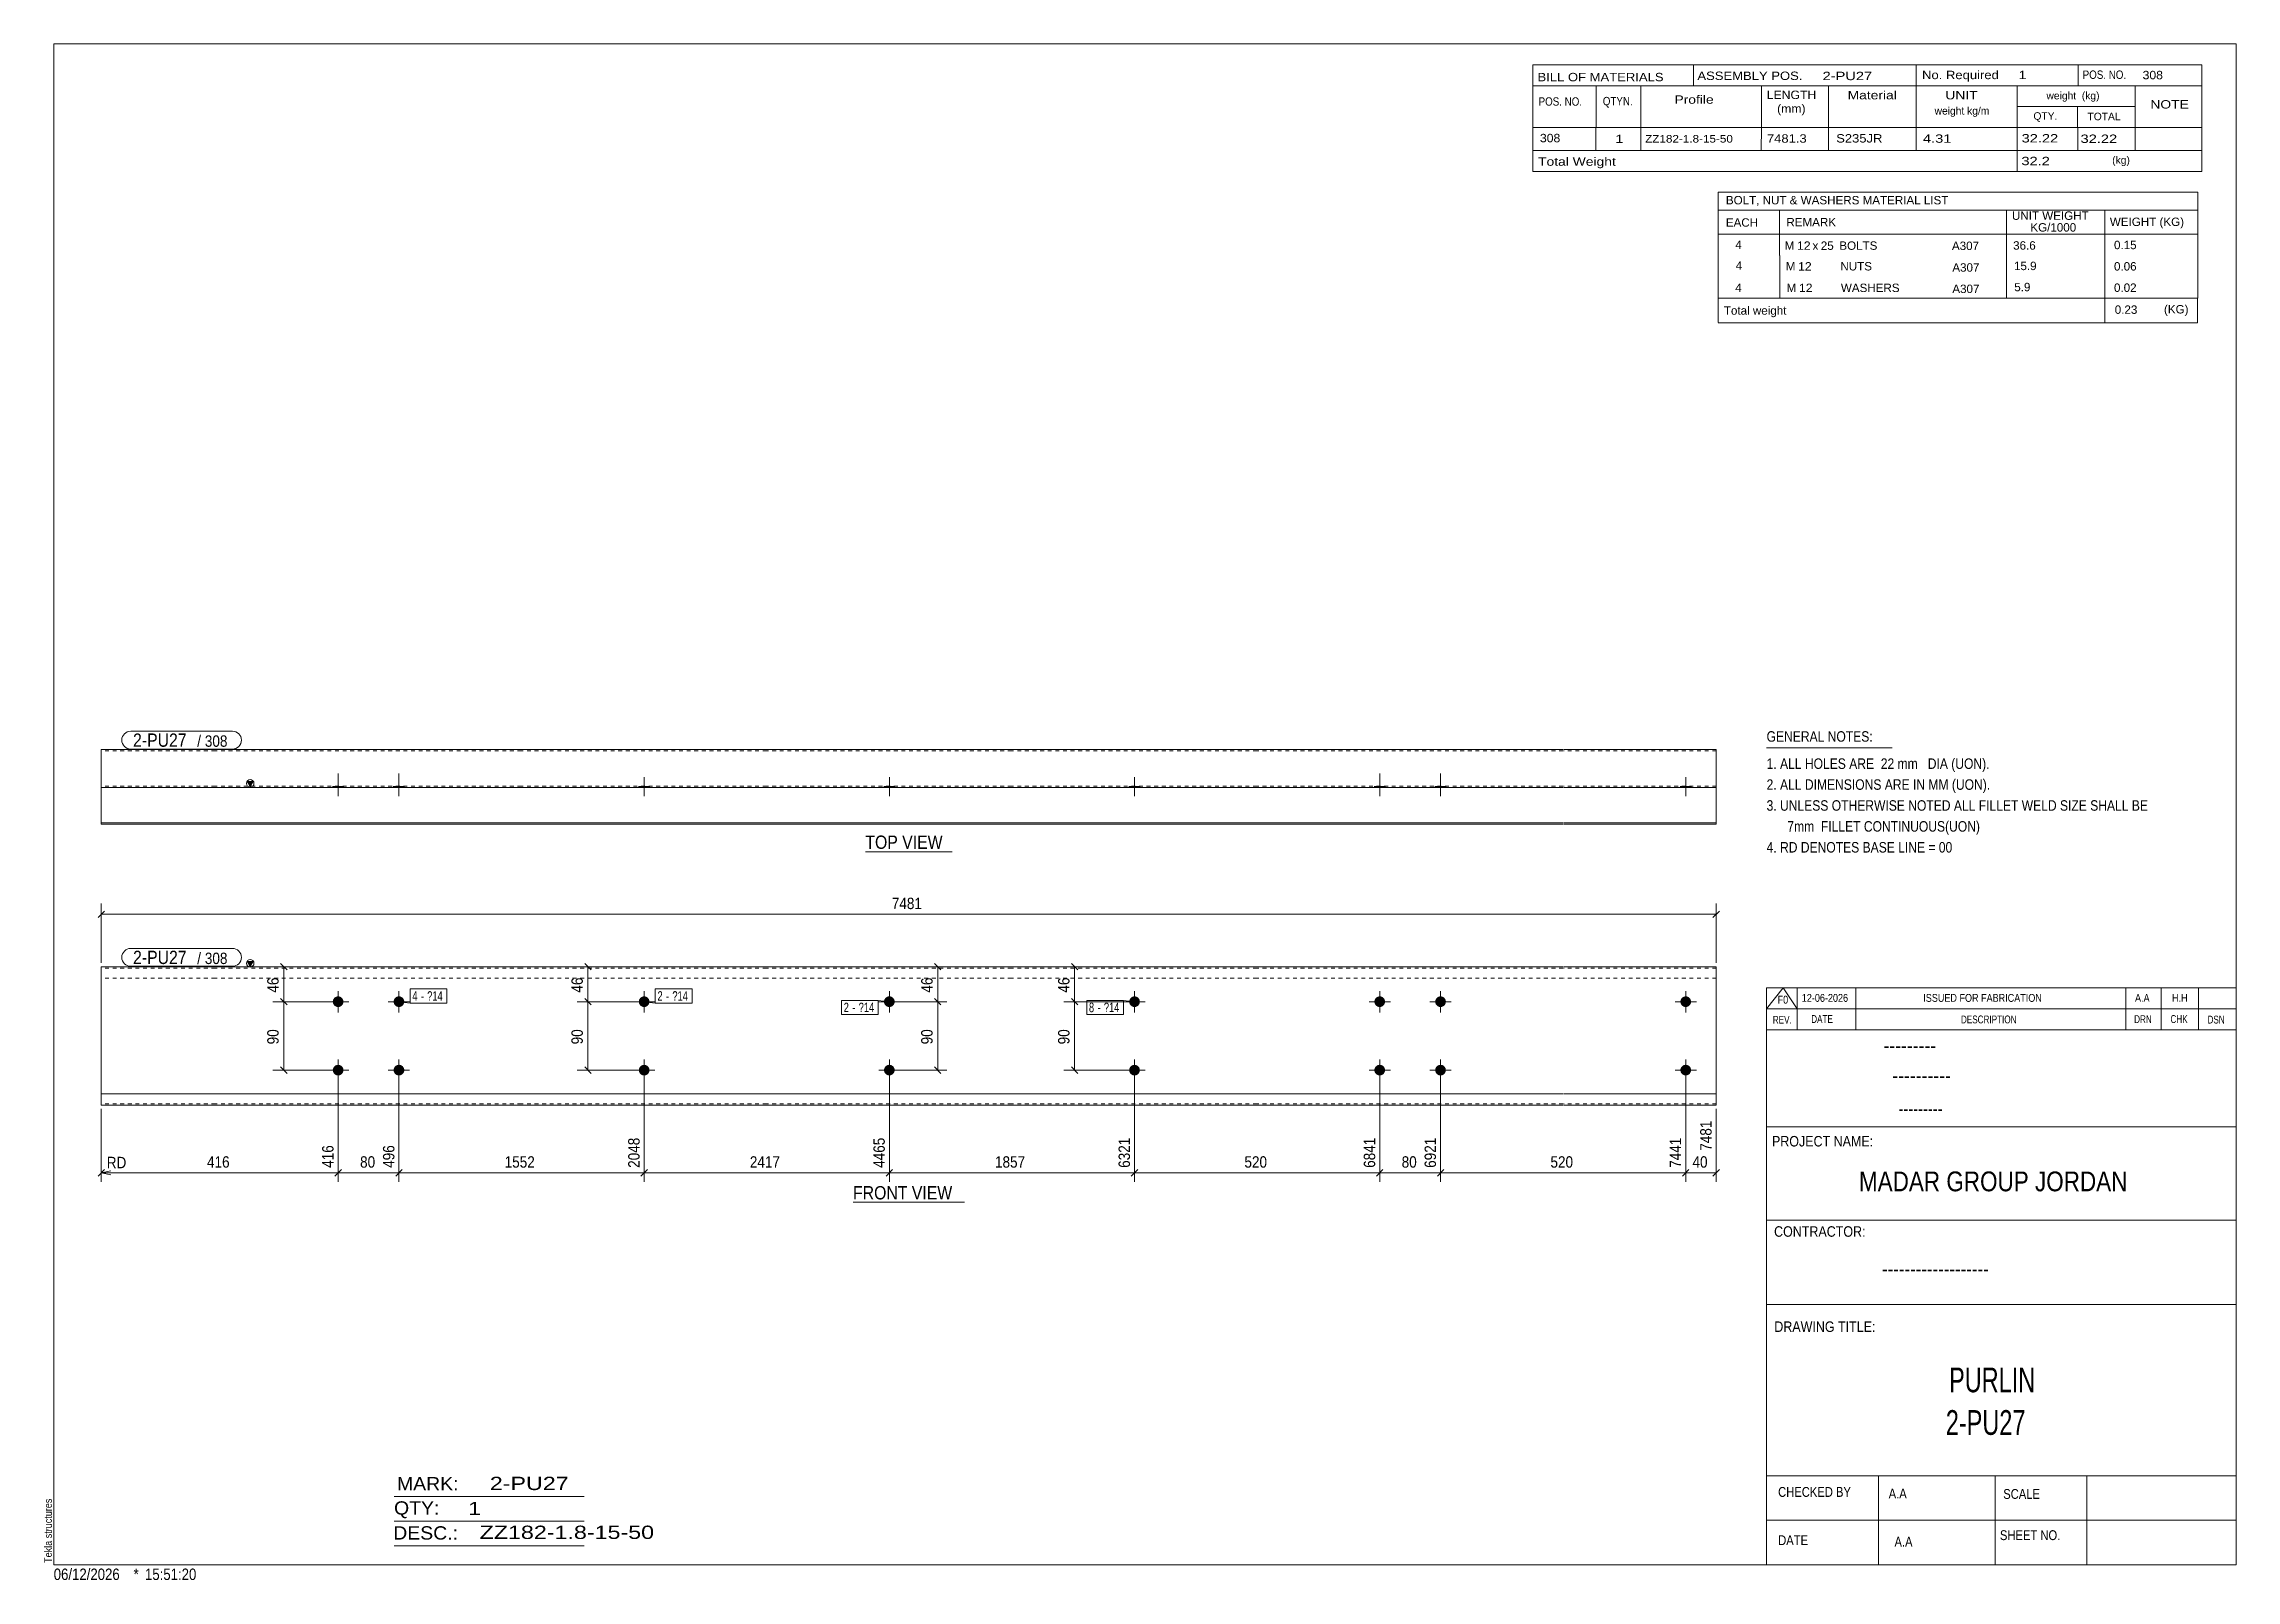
# Model space of a CAD drawing. Header units: millimetres. Extents: x 2 to 579, y 1 to 405.
import ezdxf

# ---------------------------------------------------------------- set-up
doc = ezdxf.new("R2010")
doc.units = ezdxf.units.MM
doc.linetypes.add('XKITLINE00', pattern=[0])
doc.linetypes.add('XKITLINE01', pattern=[4, 1, -1, 1, -1])
for name, color, linetype, lineweight in [('Bolt', 3, 'Continuous', 0), ('BoltMark', 7, 'Continuous', 0), ('Dimensions', 7, 'Continuous', 0), ('DrawingSheet', 5, 'Continuous', 0), ('OtherObjectType', 7, 'Continuous', 0), ('Part', 2, 'Continuous', 0), ('PartMark', 7, 'Continuous', 0)]:
    doc.layers.add(name, color=color, linetype=linetype, lineweight=lineweight)
doc.styles.add('@ARIAL_UNICODE_MS_BOLD', font='ARIAL.TTF')
doc.styles.add('ARIAL', font='ARIAL.TTF')
doc.styles.add('ARIAL_NARROW', font='ARIALN.TTF')
doc.styles.add('COMIC_SANS_MS_BOLD', font='COMICBD.TTF')
doc.styles.add('SWIS721_EX_BT', font='ARIAL.TTF')
doc.styles.add('SWISSE', font='ARIAL.TTF')

# ---------------------------------------------------------------- blocks, each defined once
blk = doc.blocks.new('*A1')
at = {"layer": 'Bolt'}
for points in [[(81.19, 153.06), (81.19, 153.02), (81.19, 152.99), (81.19, 152.95), (81.18, 152.92), (81.18, 152.89), (81.17, 152.85), (81.17, 152.82), (81.16, 152.79), (81.15, 152.75), (81.14, 152.72), (81.13, 152.69), (81.12, 152.65), (81.11, 152.62), (81.1, 152.59), (81.09, 152.56), (81.07, 152.52), (81.06, 152.49), (81.04, 152.46), (81.03, 152.43), (81.01, 152.4), (80.99, 152.37), (80.98, 152.34), (80.96, 152.31), (80.94, 152.29), (80.92, 152.26), (80.9, 152.23), (80.88, 152.2), (80.85, 152.18), (80.83, 152.15), (80.81, 152.13), (80.78, 152.1), (80.76, 152.08), (80.73, 152.05), (80.71, 152.03), (80.68, 152.01), (80.66, 151.99), (80.63, 151.97), (80.6, 151.95), (80.57, 151.93), (80.54, 151.91), (80.51, 151.89), (80.48, 151.87), (80.45, 151.86), (80.42, 151.84), (80.39, 151.83), (80.36, 151.81), (80.33, 151.8), (80.3, 151.79), (80.27, 151.77), (80.23, 151.76), (80.2, 151.75), (80.17, 151.74), (80.13, 151.73), (80.1, 151.73), (80.07, 151.72), (80.03, 151.71), (80, 151.71), (79.97, 151.7), (79.93, 151.7), (79.9, 151.7), (79.86, 151.69), (79.83, 151.69), (79.79, 151.69), (79.76, 151.69), (79.73, 151.69), (79.69, 151.7), (79.66, 151.7), (79.62, 151.7), (79.59, 151.71), (79.55, 151.71), (79.52, 151.72), (79.49, 151.73), (79.45, 151.73), (79.42, 151.74), (79.39, 151.75), (79.35, 151.76), (79.32, 151.77), (79.29, 151.79), (79.26, 151.8), (79.23, 151.81), (79.2, 151.83), (79.16, 151.84), (79.13, 151.86), (79.1, 151.87), (79.07, 151.89), (79.04, 151.91), (79.02, 151.93), (78.99, 151.95), (78.96, 151.97), (78.93, 151.99), (78.91, 152.01), (78.88, 152.03), (78.85, 152.05), (78.83, 152.08), (78.8, 152.1), (78.78, 152.13), (78.76, 152.15), (78.73, 152.18), (78.71, 152.2), (78.69, 152.23), (78.67, 152.26), (78.65, 152.29), (78.63, 152.31), (78.61, 152.34), (78.59, 152.37), (78.58, 152.4), (78.56, 152.43), (78.54, 152.46), (78.53, 152.49), (78.51, 152.52), (78.5, 152.56), (78.49, 152.59), (78.48, 152.62), (78.46, 152.65), (78.45, 152.69), (78.44, 152.72), (78.44, 152.75), (78.43, 152.79), (78.42, 152.82), (78.41, 152.85), (78.41, 152.89), (78.4, 152.92), (78.4, 152.95), (78.4, 152.99), (78.4, 153.02), (78.39, 153.06), (78.39, 153.09), (78.39, 153.13), (78.4, 153.16), (78.4, 153.2), (78.4, 153.23), (78.4, 153.26), (78.41, 153.3), (78.41, 153.33), (78.42, 153.37), (78.43, 153.4), (78.44, 153.43), (78.44, 153.47), (78.45, 153.5), (78.46, 153.53), (78.48, 153.56), (78.49, 153.6), (78.5, 153.63), (78.51, 153.66), (78.53, 153.69), (78.54, 153.72), (78.56, 153.75), (78.58, 153.78), (78.59, 153.81), (78.61, 153.84), (78.63, 153.87), (78.65, 153.9), (78.67, 153.93), (78.69, 153.95), (78.71, 153.98), (78.73, 154.01), (78.76, 154.03), (78.78, 154.06), (78.8, 154.08), (78.83, 154.11), (78.85, 154.13), (78.88, 154.15), (78.91, 154.17), (78.93, 154.2), (78.96, 154.22), (78.99, 154.24), (79.02, 154.26), (79.04, 154.27), (79.07, 154.29), (79.1, 154.31), (79.13, 154.33), (79.16, 154.34), (79.2, 154.36), (79.23, 154.37), (79.26, 154.39), (79.29, 154.4), (79.32, 154.41), (79.35, 154.42), (79.39, 154.43), (79.42, 154.44), (79.45, 154.45), (79.49, 154.46), (79.52, 154.47), (79.55, 154.47), (79.59, 154.48), (79.62, 154.48), (79.66, 154.49), (79.69, 154.49), (79.73, 154.49), (79.76, 154.49), (79.79, 154.49), (79.83, 154.49), (79.86, 154.49), (79.9, 154.49), (79.93, 154.49), (79.97, 154.48), (80, 154.48), (80.03, 154.47), (80.07, 154.47), (80.1, 154.46), (80.13, 154.45), (80.17, 154.44), (80.2, 154.43), (80.23, 154.42), (80.27, 154.41), (80.3, 154.4), (80.33, 154.39), (80.36, 154.37), (80.39, 154.36), (80.42, 154.34), (80.45, 154.33), (80.48, 154.31), (80.51, 154.29), (80.54, 154.27), (80.57, 154.26), (80.6, 154.24), (80.63, 154.22), (80.66, 154.2), (80.68, 154.17), (80.71, 154.15), (80.73, 154.13), (80.76, 154.11), (80.78, 154.08), (80.81, 154.06), (80.83, 154.03), (80.85, 154.01), (80.88, 153.98), (80.9, 153.95), (80.92, 153.93), (80.94, 153.9), (80.96, 153.87), (80.98, 153.84), (80.99, 153.81), (81.01, 153.78), (81.03, 153.75), (81.04, 153.72), (81.06, 153.69), (81.07, 153.66), (81.09, 153.63), (81.1, 153.6), (81.11, 153.56), (81.12, 153.53), (81.13, 153.5), (81.14, 153.47), (81.15, 153.43), (81.16, 153.4), (81.17, 153.37), (81.17, 153.33), (81.18, 153.3), (81.18, 153.26), (81.19, 153.23), (81.19, 153.2), (81.19, 153.16), (81.19, 153.13), (81.19, 153.09)], [(97.19, 153.06), (97.19, 153.02), (97.19, 152.99), (97.19, 152.95), (97.18, 152.92), (97.18, 152.89), (97.17, 152.85), (97.17, 152.82), (97.16, 152.79), (97.15, 152.75), (97.14, 152.72), (97.13, 152.69), (97.12, 152.65), (97.11, 152.62), (97.1, 152.59), (97.09, 152.56), (97.07, 152.52), (97.06, 152.49), (97.04, 152.46), (97.03, 152.43), (97.01, 152.4), (96.99, 152.37), (96.98, 152.34), (96.96, 152.31), (96.94, 152.29), (96.92, 152.26), (96.9, 152.23), (96.88, 152.2), (96.85, 152.18), (96.83, 152.15), (96.81, 152.13), (96.78, 152.1), (96.76, 152.08), (96.73, 152.05), (96.71, 152.03), (96.68, 152.01), (96.66, 151.99), (96.63, 151.97), (96.6, 151.95), (96.57, 151.93), (96.54, 151.91), (96.51, 151.89), (96.48, 151.87), (96.45, 151.86), (96.42, 151.84), (96.39, 151.83), (96.36, 151.81), (96.33, 151.8), (96.3, 151.79), (96.27, 151.77), (96.23, 151.76), (96.2, 151.75), (96.17, 151.74), (96.13, 151.73), (96.1, 151.73), (96.07, 151.72), (96.03, 151.71), (96, 151.71), (95.97, 151.7), (95.93, 151.7), (95.9, 151.7), (95.86, 151.69), (95.83, 151.69), (95.79, 151.69), (95.76, 151.69), (95.73, 151.69), (95.69, 151.7), (95.66, 151.7), (95.62, 151.7), (95.59, 151.71), (95.55, 151.71), (95.52, 151.72), (95.49, 151.73), (95.45, 151.73), (95.42, 151.74), (95.39, 151.75), (95.35, 151.76), (95.32, 151.77), (95.29, 151.79), (95.26, 151.8), (95.23, 151.81), (95.2, 151.83), (95.16, 151.84), (95.13, 151.86), (95.1, 151.87), (95.07, 151.89), (95.04, 151.91), (95.02, 151.93), (94.99, 151.95), (94.96, 151.97), (94.93, 151.99), (94.91, 152.01), (94.88, 152.03), (94.85, 152.05), (94.83, 152.08), (94.8, 152.1), (94.78, 152.13), (94.76, 152.15), (94.73, 152.18), (94.71, 152.2), (94.69, 152.23), (94.67, 152.26), (94.65, 152.29), (94.63, 152.31), (94.61, 152.34), (94.59, 152.37), (94.58, 152.4), (94.56, 152.43), (94.54, 152.46), (94.53, 152.49), (94.51, 152.52), (94.5, 152.56), (94.49, 152.59), (94.48, 152.62), (94.46, 152.65), (94.45, 152.69), (94.44, 152.72), (94.44, 152.75), (94.43, 152.79), (94.42, 152.82), (94.41, 152.85), (94.41, 152.89), (94.4, 152.92), (94.4, 152.95), (94.4, 152.99), (94.4, 153.02), (94.39, 153.06), (94.39, 153.09), (94.39, 153.13), (94.4, 153.16), (94.4, 153.2), (94.4, 153.23), (94.4, 153.26), (94.41, 153.3), (94.41, 153.33), (94.42, 153.37), (94.43, 153.4), (94.44, 153.43), (94.44, 153.47), (94.45, 153.5), (94.46, 153.53), (94.48, 153.56), (94.49, 153.6), (94.5, 153.63), (94.51, 153.66), (94.53, 153.69), (94.54, 153.72), (94.56, 153.75), (94.58, 153.78), (94.59, 153.81), (94.61, 153.84), (94.63, 153.87), (94.65, 153.9), (94.67, 153.93), (94.69, 153.95), (94.71, 153.98), (94.73, 154.01), (94.76, 154.03), (94.78, 154.06), (94.8, 154.08), (94.83, 154.11), (94.85, 154.13), (94.88, 154.15), (94.91, 154.17), (94.93, 154.2), (94.96, 154.22), (94.99, 154.24), (95.02, 154.26), (95.04, 154.27), (95.07, 154.29), (95.1, 154.31), (95.13, 154.33), (95.16, 154.34), (95.2, 154.36), (95.23, 154.37), (95.26, 154.39), (95.29, 154.4), (95.32, 154.41), (95.35, 154.42), (95.39, 154.43), (95.42, 154.44), (95.45, 154.45), (95.49, 154.46), (95.52, 154.47), (95.55, 154.47), (95.59, 154.48), (95.62, 154.48), (95.66, 154.49), (95.69, 154.49), (95.73, 154.49), (95.76, 154.49), (95.79, 154.49), (95.83, 154.49), (95.86, 154.49), (95.9, 154.49), (95.93, 154.49), (95.97, 154.48), (96, 154.48), (96.03, 154.47), (96.07, 154.47), (96.1, 154.46), (96.13, 154.45), (96.17, 154.44), (96.2, 154.43), (96.23, 154.42), (96.27, 154.41), (96.3, 154.4), (96.33, 154.39), (96.36, 154.37), (96.39, 154.36), (96.42, 154.34), (96.45, 154.33), (96.48, 154.31), (96.51, 154.29), (96.54, 154.27), (96.57, 154.26), (96.6, 154.24), (96.63, 154.22), (96.66, 154.2), (96.68, 154.17), (96.71, 154.15), (96.73, 154.13), (96.76, 154.11), (96.78, 154.08), (96.81, 154.06), (96.83, 154.03), (96.85, 154.01), (96.88, 153.98), (96.9, 153.95), (96.92, 153.93), (96.94, 153.9), (96.96, 153.87), (96.98, 153.84), (96.99, 153.81), (97.01, 153.78), (97.03, 153.75), (97.04, 153.72), (97.06, 153.69), (97.07, 153.66), (97.09, 153.63), (97.1, 153.6), (97.11, 153.56), (97.12, 153.53), (97.13, 153.5), (97.14, 153.47), (97.15, 153.43), (97.16, 153.4), (97.17, 153.37), (97.17, 153.33), (97.18, 153.3), (97.18, 153.26), (97.19, 153.23), (97.19, 153.2), (97.19, 153.16), (97.19, 153.13), (97.19, 153.09)], [(81.19, 135.06), (81.19, 135.02), (81.19, 134.99), (81.19, 134.95), (81.18, 134.92), (81.18, 134.89), (81.17, 134.85), (81.17, 134.82), (81.16, 134.79), (81.15, 134.75), (81.14, 134.72), (81.13, 134.69), (81.12, 134.65), (81.11, 134.62), (81.1, 134.59), (81.09, 134.56), (81.07, 134.52), (81.06, 134.49), (81.04, 134.46), (81.03, 134.43), (81.01, 134.4), (80.99, 134.37), (80.98, 134.34), (80.96, 134.31), (80.94, 134.29), (80.92, 134.26), (80.9, 134.23), (80.88, 134.2), (80.85, 134.18), (80.83, 134.15), (80.81, 134.13), (80.78, 134.1), (80.76, 134.08), (80.73, 134.05), (80.71, 134.03), (80.68, 134.01), (80.66, 133.99), (80.63, 133.97), (80.6, 133.95), (80.57, 133.93), (80.54, 133.91), (80.51, 133.89), (80.48, 133.87), (80.45, 133.86), (80.42, 133.84), (80.39, 133.83), (80.36, 133.81), (80.33, 133.8), (80.3, 133.79), (80.27, 133.77), (80.23, 133.76), (80.2, 133.75), (80.17, 133.74), (80.13, 133.73), (80.1, 133.73), (80.07, 133.72), (80.03, 133.71), (80, 133.71), (79.97, 133.7), (79.93, 133.7), (79.9, 133.7), (79.86, 133.69), (79.83, 133.69), (79.79, 133.69), (79.76, 133.69), (79.73, 133.69), (79.69, 133.7), (79.66, 133.7), (79.62, 133.7), (79.59, 133.71), (79.55, 133.71), (79.52, 133.72), (79.49, 133.73), (79.45, 133.73), (79.42, 133.74), (79.39, 133.75), (79.35, 133.76), (79.32, 133.77), (79.29, 133.79), (79.26, 133.8), (79.23, 133.81), (79.2, 133.83), (79.16, 133.84), (79.13, 133.86), (79.1, 133.87), (79.07, 133.89), (79.04, 133.91), (79.02, 133.93), (78.99, 133.95), (78.96, 133.97), (78.93, 133.99), (78.91, 134.01), (78.88, 134.03), (78.85, 134.05), (78.83, 134.08), (78.8, 134.1), (78.78, 134.13), (78.76, 134.15), (78.73, 134.18), (78.71, 134.2), (78.69, 134.23), (78.67, 134.26), (78.65, 134.29), (78.63, 134.31), (78.61, 134.34), (78.59, 134.37), (78.58, 134.4), (78.56, 134.43), (78.54, 134.46), (78.53, 134.49), (78.51, 134.52), (78.5, 134.56), (78.49, 134.59), (78.48, 134.62), (78.46, 134.65), (78.45, 134.69), (78.44, 134.72), (78.44, 134.75), (78.43, 134.79), (78.42, 134.82), (78.41, 134.85), (78.41, 134.89), (78.4, 134.92), (78.4, 134.95), (78.4, 134.99), (78.4, 135.02), (78.39, 135.06), (78.39, 135.09), (78.39, 135.13), (78.4, 135.16), (78.4, 135.2), (78.4, 135.23), (78.4, 135.26), (78.41, 135.3), (78.41, 135.33), (78.42, 135.37), (78.43, 135.4), (78.44, 135.43), (78.44, 135.47), (78.45, 135.5), (78.46, 135.53), (78.48, 135.56), (78.49, 135.6), (78.5, 135.63), (78.51, 135.66), (78.53, 135.69), (78.54, 135.72), (78.56, 135.75), (78.58, 135.78), (78.59, 135.81), (78.61, 135.84), (78.63, 135.87), (78.65, 135.9), (78.67, 135.93), (78.69, 135.95), (78.71, 135.98), (78.73, 136.01), (78.76, 136.03), (78.78, 136.06), (78.8, 136.08), (78.83, 136.11), (78.85, 136.13), (78.88, 136.15), (78.91, 136.17), (78.93, 136.2), (78.96, 136.22), (78.99, 136.24), (79.02, 136.26), (79.04, 136.27), (79.07, 136.29), (79.1, 136.31), (79.13, 136.33), (79.16, 136.34), (79.2, 136.36), (79.23, 136.37), (79.26, 136.39), (79.29, 136.4), (79.32, 136.41), (79.35, 136.42), (79.39, 136.43), (79.42, 136.44), (79.45, 136.45), (79.49, 136.46), (79.52, 136.47), (79.55, 136.47), (79.59, 136.48), (79.62, 136.48), (79.66, 136.49), (79.69, 136.49), (79.73, 136.49), (79.76, 136.49), (79.79, 136.49), (79.83, 136.49), (79.86, 136.49), (79.9, 136.49), (79.93, 136.49), (79.97, 136.48), (80, 136.48), (80.03, 136.47), (80.07, 136.47), (80.1, 136.46), (80.13, 136.45), (80.17, 136.44), (80.2, 136.43), (80.23, 136.42), (80.27, 136.41), (80.3, 136.4), (80.33, 136.39), (80.36, 136.37), (80.39, 136.36), (80.42, 136.34), (80.45, 136.33), (80.48, 136.31), (80.51, 136.29), (80.54, 136.27), (80.57, 136.26), (80.6, 136.24), (80.63, 136.22), (80.66, 136.2), (80.68, 136.17), (80.71, 136.15), (80.73, 136.13), (80.76, 136.11), (80.78, 136.08), (80.81, 136.06), (80.83, 136.03), (80.85, 136.01), (80.88, 135.98), (80.9, 135.95), (80.92, 135.93), (80.94, 135.9), (80.96, 135.87), (80.98, 135.84), (80.99, 135.81), (81.01, 135.78), (81.03, 135.75), (81.04, 135.72), (81.06, 135.69), (81.07, 135.66), (81.09, 135.63), (81.1, 135.6), (81.11, 135.56), (81.12, 135.53), (81.13, 135.5), (81.14, 135.47), (81.15, 135.43), (81.16, 135.4), (81.17, 135.37), (81.17, 135.33), (81.18, 135.3), (81.18, 135.26), (81.19, 135.23), (81.19, 135.2), (81.19, 135.16), (81.19, 135.13), (81.19, 135.09)], [(97.19, 135.06), (97.19, 135.02), (97.19, 134.99), (97.19, 134.95), (97.18, 134.92), (97.18, 134.89), (97.17, 134.85), (97.17, 134.82), (97.16, 134.79), (97.15, 134.75), (97.14, 134.72), (97.13, 134.69), (97.12, 134.65), (97.11, 134.62), (97.1, 134.59), (97.09, 134.56), (97.07, 134.52), (97.06, 134.49), (97.04, 134.46), (97.03, 134.43), (97.01, 134.4), (96.99, 134.37), (96.98, 134.34), (96.96, 134.31), (96.94, 134.29), (96.92, 134.26), (96.9, 134.23), (96.88, 134.2), (96.85, 134.18), (96.83, 134.15), (96.81, 134.13), (96.78, 134.1), (96.76, 134.08), (96.73, 134.05), (96.71, 134.03), (96.68, 134.01), (96.66, 133.99), (96.63, 133.97), (96.6, 133.95), (96.57, 133.93), (96.54, 133.91), (96.51, 133.89), (96.48, 133.87), (96.45, 133.86), (96.42, 133.84), (96.39, 133.83), (96.36, 133.81), (96.33, 133.8), (96.3, 133.79), (96.27, 133.77), (96.23, 133.76), (96.2, 133.75), (96.17, 133.74), (96.13, 133.73), (96.1, 133.73), (96.07, 133.72), (96.03, 133.71), (96, 133.71), (95.97, 133.7), (95.93, 133.7), (95.9, 133.7), (95.86, 133.69), (95.83, 133.69), (95.79, 133.69), (95.76, 133.69), (95.73, 133.69), (95.69, 133.7), (95.66, 133.7), (95.62, 133.7), (95.59, 133.71), (95.55, 133.71), (95.52, 133.72), (95.49, 133.73), (95.45, 133.73), (95.42, 133.74), (95.39, 133.75), (95.35, 133.76), (95.32, 133.77), (95.29, 133.79), (95.26, 133.8), (95.23, 133.81), (95.2, 133.83), (95.16, 133.84), (95.13, 133.86), (95.1, 133.87), (95.07, 133.89), (95.04, 133.91), (95.02, 133.93), (94.99, 133.95), (94.96, 133.97), (94.93, 133.99), (94.91, 134.01), (94.88, 134.03), (94.85, 134.05), (94.83, 134.08), (94.8, 134.1), (94.78, 134.13), (94.76, 134.15), (94.73, 134.18), (94.71, 134.2), (94.69, 134.23), (94.67, 134.26), (94.65, 134.29), (94.63, 134.31), (94.61, 134.34), (94.59, 134.37), (94.58, 134.4), (94.56, 134.43), (94.54, 134.46), (94.53, 134.49), (94.51, 134.52), (94.5, 134.56), (94.49, 134.59), (94.48, 134.62), (94.46, 134.65), (94.45, 134.69), (94.44, 134.72), (94.44, 134.75), (94.43, 134.79), (94.42, 134.82), (94.41, 134.85), (94.41, 134.89), (94.4, 134.92), (94.4, 134.95), (94.4, 134.99), (94.4, 135.02), (94.39, 135.06), (94.39, 135.09), (94.39, 135.13), (94.4, 135.16), (94.4, 135.2), (94.4, 135.23), (94.4, 135.26), (94.41, 135.3), (94.41, 135.33), (94.42, 135.37), (94.43, 135.4), (94.44, 135.43), (94.44, 135.47), (94.45, 135.5), (94.46, 135.53), (94.48, 135.56), (94.49, 135.6), (94.5, 135.63), (94.51, 135.66), (94.53, 135.69), (94.54, 135.72), (94.56, 135.75), (94.58, 135.78), (94.59, 135.81), (94.61, 135.84), (94.63, 135.87), (94.65, 135.9), (94.67, 135.93), (94.69, 135.95), (94.71, 135.98), (94.73, 136.01), (94.76, 136.03), (94.78, 136.06), (94.8, 136.08), (94.83, 136.11), (94.85, 136.13), (94.88, 136.15), (94.91, 136.17), (94.93, 136.2), (94.96, 136.22), (94.99, 136.24), (95.02, 136.26), (95.04, 136.27), (95.07, 136.29), (95.1, 136.31), (95.13, 136.33), (95.16, 136.34), (95.2, 136.36), (95.23, 136.37), (95.26, 136.39), (95.29, 136.4), (95.32, 136.41), (95.35, 136.42), (95.39, 136.43), (95.42, 136.44), (95.45, 136.45), (95.49, 136.46), (95.52, 136.47), (95.55, 136.47), (95.59, 136.48), (95.62, 136.48), (95.66, 136.49), (95.69, 136.49), (95.73, 136.49), (95.76, 136.49), (95.79, 136.49), (95.83, 136.49), (95.86, 136.49), (95.9, 136.49), (95.93, 136.49), (95.97, 136.48), (96, 136.48), (96.03, 136.47), (96.07, 136.47), (96.1, 136.46), (96.13, 136.45), (96.17, 136.44), (96.2, 136.43), (96.23, 136.42), (96.27, 136.41), (96.3, 136.4), (96.33, 136.39), (96.36, 136.37), (96.39, 136.36), (96.42, 136.34), (96.45, 136.33), (96.48, 136.31), (96.51, 136.29), (96.54, 136.27), (96.57, 136.26), (96.6, 136.24), (96.63, 136.22), (96.66, 136.2), (96.68, 136.17), (96.71, 136.15), (96.73, 136.13), (96.76, 136.11), (96.78, 136.08), (96.81, 136.06), (96.83, 136.03), (96.85, 136.01), (96.88, 135.98), (96.9, 135.95), (96.92, 135.93), (96.94, 135.9), (96.96, 135.87), (96.98, 135.84), (96.99, 135.81), (97.01, 135.78), (97.03, 135.75), (97.04, 135.72), (97.06, 135.69), (97.07, 135.66), (97.09, 135.63), (97.1, 135.6), (97.11, 135.56), (97.12, 135.53), (97.13, 135.5), (97.14, 135.47), (97.15, 135.43), (97.16, 135.4), (97.17, 135.37), (97.17, 135.33), (97.18, 135.3), (97.18, 135.26), (97.19, 135.23), (97.19, 135.2), (97.19, 135.16), (97.19, 135.13), (97.19, 135.09)]]:
    blk.add_hatch(color=3, dxfattribs=at).paths.add_polyline_path(points, flags=17)
at = {"layer": 'Bolt', "color": 3, "linetype": 'XKITLINE00', "lineweight": 0}
for p, q in [((79.79, 155.89), (79.79, 150.29)), ((95.79, 155.89), (95.79, 150.29)), ((82.59, 153.09), (76.99, 153.09)), ((98.59, 153.09), (92.99, 153.09)), ((82.59, 135.09), (76.99, 135.09)), ((79.79, 137.89), (79.79, 132.29)), ((98.59, 135.09), (92.99, 135.09)), ((95.79, 137.89), (95.79, 132.29))]:
    blk.add_line(p, q, dxfattribs=at)
blk = doc.blocks.new('*A2')
at = {"layer": 'Bolt'}
for points in [[(161.68, 153.06), (161.68, 153.02), (161.68, 152.99), (161.68, 152.95), (161.67, 152.92), (161.67, 152.89), (161.66, 152.85), (161.65, 152.82), (161.65, 152.79), (161.64, 152.75), (161.63, 152.72), (161.62, 152.69), (161.61, 152.65), (161.6, 152.62), (161.59, 152.59), (161.58, 152.56), (161.56, 152.52), (161.55, 152.49), (161.53, 152.46), (161.52, 152.43), (161.5, 152.4), (161.48, 152.37), (161.46, 152.34), (161.45, 152.31), (161.43, 152.29), (161.41, 152.26), (161.39, 152.23), (161.36, 152.2), (161.34, 152.18), (161.32, 152.15), (161.3, 152.13), (161.27, 152.1), (161.25, 152.08), (161.22, 152.05), (161.2, 152.03), (161.17, 152.01), (161.14, 151.99), (161.12, 151.97), (161.09, 151.95), (161.06, 151.93), (161.03, 151.91), (161, 151.89), (160.97, 151.87), (160.94, 151.86), (160.91, 151.84), (160.88, 151.83), (160.85, 151.81), (160.82, 151.8), (160.79, 151.79), (160.75, 151.77), (160.72, 151.76), (160.69, 151.75), (160.66, 151.74), (160.62, 151.73), (160.59, 151.73), (160.55, 151.72), (160.52, 151.71), (160.49, 151.71), (160.45, 151.7), (160.42, 151.7), (160.38, 151.7), (160.35, 151.69), (160.32, 151.69), (160.28, 151.69), (160.25, 151.69), (160.21, 151.69), (160.18, 151.7), (160.14, 151.7), (160.11, 151.7), (160.08, 151.71), (160.04, 151.71), (160.01, 151.72), (159.98, 151.73), (159.94, 151.73), (159.91, 151.74), (159.88, 151.75), (159.84, 151.76), (159.81, 151.77), (159.78, 151.79), (159.75, 151.8), (159.71, 151.81), (159.68, 151.83), (159.65, 151.84), (159.62, 151.86), (159.59, 151.87), (159.56, 151.89), (159.53, 151.91), (159.5, 151.93), (159.48, 151.95), (159.45, 151.97), (159.42, 151.99), (159.39, 152.01), (159.37, 152.03), (159.34, 152.05), (159.32, 152.08), (159.29, 152.1), (159.27, 152.13), (159.24, 152.15), (159.22, 152.18), (159.2, 152.2), (159.18, 152.23), (159.16, 152.26), (159.14, 152.29), (159.12, 152.31), (159.1, 152.34), (159.08, 152.37), (159.06, 152.4), (159.05, 152.43), (159.03, 152.46), (159.02, 152.49), (159, 152.52), (158.99, 152.56), (158.98, 152.59), (158.96, 152.62), (158.95, 152.65), (158.94, 152.69), (158.93, 152.72), (158.92, 152.75), (158.92, 152.79), (158.91, 152.82), (158.9, 152.85), (158.9, 152.89), (158.89, 152.92), (158.89, 152.95), (158.89, 152.99), (158.88, 153.02), (158.88, 153.06), (158.88, 153.09), (158.88, 153.13), (158.88, 153.16), (158.89, 153.2), (158.89, 153.23), (158.89, 153.26), (158.9, 153.3), (158.9, 153.33), (158.91, 153.37), (158.92, 153.4), (158.92, 153.43), (158.93, 153.47), (158.94, 153.5), (158.95, 153.53), (158.96, 153.56), (158.98, 153.6), (158.99, 153.63), (159, 153.66), (159.02, 153.69), (159.03, 153.72), (159.05, 153.75), (159.06, 153.78), (159.08, 153.81), (159.1, 153.84), (159.12, 153.87), (159.14, 153.9), (159.16, 153.93), (159.18, 153.95), (159.2, 153.98), (159.22, 154.01), (159.24, 154.03), (159.27, 154.06), (159.29, 154.08), (159.32, 154.11), (159.34, 154.13), (159.37, 154.15), (159.39, 154.17), (159.42, 154.2), (159.45, 154.22), (159.48, 154.24), (159.5, 154.26), (159.53, 154.27), (159.56, 154.29), (159.59, 154.31), (159.62, 154.33), (159.65, 154.34), (159.68, 154.36), (159.71, 154.37), (159.75, 154.39), (159.78, 154.4), (159.81, 154.41), (159.84, 154.42), (159.88, 154.43), (159.91, 154.44), (159.94, 154.45), (159.98, 154.46), (160.01, 154.47), (160.04, 154.47), (160.08, 154.48), (160.11, 154.48), (160.14, 154.49), (160.18, 154.49), (160.21, 154.49), (160.25, 154.49), (160.28, 154.49), (160.32, 154.49), (160.35, 154.49), (160.38, 154.49), (160.42, 154.49), (160.45, 154.48), (160.49, 154.48), (160.52, 154.47), (160.55, 154.47), (160.59, 154.46), (160.62, 154.45), (160.66, 154.44), (160.69, 154.43), (160.72, 154.42), (160.75, 154.41), (160.79, 154.4), (160.82, 154.39), (160.85, 154.37), (160.88, 154.36), (160.91, 154.34), (160.94, 154.33), (160.97, 154.31), (161, 154.29), (161.03, 154.27), (161.06, 154.26), (161.09, 154.24), (161.12, 154.22), (161.14, 154.2), (161.17, 154.17), (161.2, 154.15), (161.22, 154.13), (161.25, 154.11), (161.27, 154.08), (161.3, 154.06), (161.32, 154.03), (161.34, 154.01), (161.36, 153.98), (161.39, 153.95), (161.41, 153.93), (161.43, 153.9), (161.45, 153.87), (161.46, 153.84), (161.48, 153.81), (161.5, 153.78), (161.52, 153.75), (161.53, 153.72), (161.55, 153.69), (161.56, 153.66), (161.58, 153.63), (161.59, 153.6), (161.6, 153.56), (161.61, 153.53), (161.62, 153.5), (161.63, 153.47), (161.64, 153.43), (161.65, 153.4), (161.65, 153.37), (161.66, 153.33), (161.67, 153.3), (161.67, 153.26), (161.68, 153.23), (161.68, 153.2), (161.68, 153.16), (161.68, 153.13), (161.68, 153.09)], [(161.68, 135.06), (161.68, 135.02), (161.68, 134.99), (161.68, 134.95), (161.67, 134.92), (161.67, 134.89), (161.66, 134.85), (161.65, 134.82), (161.65, 134.79), (161.64, 134.75), (161.63, 134.72), (161.62, 134.69), (161.61, 134.65), (161.6, 134.62), (161.59, 134.59), (161.58, 134.56), (161.56, 134.52), (161.55, 134.49), (161.53, 134.46), (161.52, 134.43), (161.5, 134.4), (161.48, 134.37), (161.46, 134.34), (161.45, 134.31), (161.43, 134.29), (161.41, 134.26), (161.39, 134.23), (161.36, 134.2), (161.34, 134.18), (161.32, 134.15), (161.3, 134.13), (161.27, 134.1), (161.25, 134.08), (161.22, 134.05), (161.2, 134.03), (161.17, 134.01), (161.14, 133.99), (161.12, 133.97), (161.09, 133.95), (161.06, 133.93), (161.03, 133.91), (161, 133.89), (160.97, 133.87), (160.94, 133.86), (160.91, 133.84), (160.88, 133.83), (160.85, 133.81), (160.82, 133.8), (160.79, 133.79), (160.75, 133.77), (160.72, 133.76), (160.69, 133.75), (160.66, 133.74), (160.62, 133.73), (160.59, 133.73), (160.55, 133.72), (160.52, 133.71), (160.49, 133.71), (160.45, 133.7), (160.42, 133.7), (160.38, 133.7), (160.35, 133.69), (160.32, 133.69), (160.28, 133.69), (160.25, 133.69), (160.21, 133.69), (160.18, 133.7), (160.14, 133.7), (160.11, 133.7), (160.08, 133.71), (160.04, 133.71), (160.01, 133.72), (159.98, 133.73), (159.94, 133.73), (159.91, 133.74), (159.88, 133.75), (159.84, 133.76), (159.81, 133.77), (159.78, 133.79), (159.75, 133.8), (159.71, 133.81), (159.68, 133.83), (159.65, 133.84), (159.62, 133.86), (159.59, 133.87), (159.56, 133.89), (159.53, 133.91), (159.5, 133.93), (159.48, 133.95), (159.45, 133.97), (159.42, 133.99), (159.39, 134.01), (159.37, 134.03), (159.34, 134.05), (159.32, 134.08), (159.29, 134.1), (159.27, 134.13), (159.24, 134.15), (159.22, 134.18), (159.2, 134.2), (159.18, 134.23), (159.16, 134.26), (159.14, 134.29), (159.12, 134.31), (159.1, 134.34), (159.08, 134.37), (159.06, 134.4), (159.05, 134.43), (159.03, 134.46), (159.02, 134.49), (159, 134.52), (158.99, 134.56), (158.98, 134.59), (158.96, 134.62), (158.95, 134.65), (158.94, 134.69), (158.93, 134.72), (158.92, 134.75), (158.92, 134.79), (158.91, 134.82), (158.9, 134.85), (158.9, 134.89), (158.89, 134.92), (158.89, 134.95), (158.89, 134.99), (158.88, 135.02), (158.88, 135.06), (158.88, 135.09), (158.88, 135.13), (158.88, 135.16), (158.89, 135.2), (158.89, 135.23), (158.89, 135.26), (158.9, 135.3), (158.9, 135.33), (158.91, 135.37), (158.92, 135.4), (158.92, 135.43), (158.93, 135.47), (158.94, 135.5), (158.95, 135.53), (158.96, 135.56), (158.98, 135.6), (158.99, 135.63), (159, 135.66), (159.02, 135.69), (159.03, 135.72), (159.05, 135.75), (159.06, 135.78), (159.08, 135.81), (159.1, 135.84), (159.12, 135.87), (159.14, 135.9), (159.16, 135.93), (159.18, 135.95), (159.2, 135.98), (159.22, 136.01), (159.24, 136.03), (159.27, 136.06), (159.29, 136.08), (159.32, 136.11), (159.34, 136.13), (159.37, 136.15), (159.39, 136.17), (159.42, 136.2), (159.45, 136.22), (159.48, 136.24), (159.5, 136.26), (159.53, 136.27), (159.56, 136.29), (159.59, 136.31), (159.62, 136.33), (159.65, 136.34), (159.68, 136.36), (159.71, 136.37), (159.75, 136.39), (159.78, 136.4), (159.81, 136.41), (159.84, 136.42), (159.88, 136.43), (159.91, 136.44), (159.94, 136.45), (159.98, 136.46), (160.01, 136.47), (160.04, 136.47), (160.08, 136.48), (160.11, 136.48), (160.14, 136.49), (160.18, 136.49), (160.21, 136.49), (160.25, 136.49), (160.28, 136.49), (160.32, 136.49), (160.35, 136.49), (160.38, 136.49), (160.42, 136.49), (160.45, 136.48), (160.49, 136.48), (160.52, 136.47), (160.55, 136.47), (160.59, 136.46), (160.62, 136.45), (160.66, 136.44), (160.69, 136.43), (160.72, 136.42), (160.75, 136.41), (160.79, 136.4), (160.82, 136.39), (160.85, 136.37), (160.88, 136.36), (160.91, 136.34), (160.94, 136.33), (160.97, 136.31), (161, 136.29), (161.03, 136.27), (161.06, 136.26), (161.09, 136.24), (161.12, 136.22), (161.14, 136.2), (161.17, 136.17), (161.2, 136.15), (161.22, 136.13), (161.25, 136.11), (161.27, 136.08), (161.3, 136.06), (161.32, 136.03), (161.34, 136.01), (161.36, 135.98), (161.39, 135.95), (161.41, 135.93), (161.43, 135.9), (161.45, 135.87), (161.46, 135.84), (161.48, 135.81), (161.5, 135.78), (161.52, 135.75), (161.53, 135.72), (161.55, 135.69), (161.56, 135.66), (161.58, 135.63), (161.59, 135.6), (161.6, 135.56), (161.61, 135.53), (161.62, 135.5), (161.63, 135.47), (161.64, 135.43), (161.65, 135.4), (161.65, 135.37), (161.66, 135.33), (161.67, 135.3), (161.67, 135.26), (161.68, 135.23), (161.68, 135.2), (161.68, 135.16), (161.68, 135.13), (161.68, 135.09)]]:
    blk.add_hatch(color=3, dxfattribs=at).paths.add_polyline_path(points, flags=17)
at = {"layer": 'Bolt', "color": 3, "linetype": 'XKITLINE00', "lineweight": 0}
for p, q in [((160.28, 155.89), (160.28, 150.29)), ((163.08, 153.09), (157.48, 153.09)), ((163.08, 135.09), (157.48, 135.09)), ((160.28, 137.89), (160.28, 132.29))]:
    blk.add_line(p, q, dxfattribs=at)
blk = doc.blocks.new('*A3')
at = {"layer": 'Bolt'}
for points in [[(226.17, 153.06), (226.17, 153.02), (226.17, 152.99), (226.16, 152.95), (226.16, 152.92), (226.15, 152.89), (226.15, 152.85), (226.14, 152.82), (226.14, 152.79), (226.13, 152.75), (226.12, 152.72), (226.11, 152.69), (226.1, 152.65), (226.09, 152.62), (226.08, 152.59), (226.06, 152.56), (226.05, 152.52), (226.04, 152.49), (226.02, 152.46), (226, 152.43), (225.99, 152.4), (225.97, 152.37), (225.95, 152.34), (225.93, 152.31), (225.91, 152.29), (225.89, 152.26), (225.87, 152.23), (225.85, 152.2), (225.83, 152.18), (225.81, 152.15), (225.78, 152.13), (225.76, 152.1), (225.74, 152.08), (225.71, 152.05), (225.68, 152.03), (225.66, 152.01), (225.63, 151.99), (225.6, 151.97), (225.58, 151.95), (225.55, 151.93), (225.52, 151.91), (225.49, 151.89), (225.46, 151.87), (225.43, 151.86), (225.4, 151.84), (225.37, 151.83), (225.34, 151.81), (225.31, 151.8), (225.27, 151.79), (225.24, 151.77), (225.21, 151.76), (225.18, 151.75), (225.14, 151.74), (225.11, 151.73), (225.08, 151.73), (225.04, 151.72), (225.01, 151.71), (224.98, 151.71), (224.94, 151.7), (224.91, 151.7), (224.87, 151.7), (224.84, 151.69), (224.8, 151.69), (224.77, 151.69), (224.74, 151.69), (224.7, 151.69), (224.67, 151.7), (224.63, 151.7), (224.6, 151.7), (224.56, 151.71), (224.53, 151.71), (224.5, 151.72), (224.46, 151.73), (224.43, 151.73), (224.4, 151.74), (224.36, 151.75), (224.33, 151.76), (224.3, 151.77), (224.27, 151.79), (224.23, 151.8), (224.2, 151.81), (224.17, 151.83), (224.14, 151.84), (224.11, 151.86), (224.08, 151.87), (224.05, 151.89), (224.02, 151.91), (223.99, 151.93), (223.96, 151.95), (223.94, 151.97), (223.91, 151.99), (223.88, 152.01), (223.86, 152.03), (223.83, 152.05), (223.8, 152.08), (223.78, 152.1), (223.76, 152.13), (223.73, 152.15), (223.71, 152.18), (223.69, 152.2), (223.67, 152.23), (223.65, 152.26), (223.63, 152.29), (223.61, 152.31), (223.59, 152.34), (223.57, 152.37), (223.55, 152.4), (223.53, 152.43), (223.52, 152.46), (223.5, 152.49), (223.49, 152.52), (223.48, 152.56), (223.46, 152.59), (223.45, 152.62), (223.44, 152.65), (223.43, 152.69), (223.42, 152.72), (223.41, 152.75), (223.4, 152.79), (223.4, 152.82), (223.39, 152.85), (223.38, 152.89), (223.38, 152.92), (223.38, 152.95), (223.37, 152.99), (223.37, 153.02), (223.37, 153.06), (223.37, 153.09), (223.37, 153.13), (223.37, 153.16), (223.37, 153.2), (223.38, 153.23), (223.38, 153.26), (223.38, 153.3), (223.39, 153.33), (223.4, 153.37), (223.4, 153.4), (223.41, 153.43), (223.42, 153.47), (223.43, 153.5), (223.44, 153.53), (223.45, 153.56), (223.46, 153.6), (223.48, 153.63), (223.49, 153.66), (223.5, 153.69), (223.52, 153.72), (223.53, 153.75), (223.55, 153.78), (223.57, 153.81), (223.59, 153.84), (223.61, 153.87), (223.63, 153.9), (223.65, 153.93), (223.67, 153.95), (223.69, 153.98), (223.71, 154.01), (223.73, 154.03), (223.76, 154.06), (223.78, 154.08), (223.8, 154.11), (223.83, 154.13), (223.86, 154.15), (223.88, 154.17), (223.91, 154.2), (223.94, 154.22), (223.96, 154.24), (223.99, 154.26), (224.02, 154.27), (224.05, 154.29), (224.08, 154.31), (224.11, 154.33), (224.14, 154.34), (224.17, 154.36), (224.2, 154.37), (224.23, 154.39), (224.27, 154.4), (224.3, 154.41), (224.33, 154.42), (224.36, 154.43), (224.4, 154.44), (224.43, 154.45), (224.46, 154.46), (224.5, 154.47), (224.53, 154.47), (224.56, 154.48), (224.6, 154.48), (224.63, 154.49), (224.67, 154.49), (224.7, 154.49), (224.74, 154.49), (224.77, 154.49), (224.8, 154.49), (224.84, 154.49), (224.87, 154.49), (224.91, 154.49), (224.94, 154.48), (224.98, 154.48), (225.01, 154.47), (225.04, 154.47), (225.08, 154.46), (225.11, 154.45), (225.14, 154.44), (225.18, 154.43), (225.21, 154.42), (225.24, 154.41), (225.27, 154.4), (225.31, 154.39), (225.34, 154.37), (225.37, 154.36), (225.4, 154.34), (225.43, 154.33), (225.46, 154.31), (225.49, 154.29), (225.52, 154.27), (225.55, 154.26), (225.58, 154.24), (225.6, 154.22), (225.63, 154.2), (225.66, 154.17), (225.68, 154.15), (225.71, 154.13), (225.74, 154.11), (225.76, 154.08), (225.78, 154.06), (225.81, 154.03), (225.83, 154.01), (225.85, 153.98), (225.87, 153.95), (225.89, 153.93), (225.91, 153.9), (225.93, 153.87), (225.95, 153.84), (225.97, 153.81), (225.99, 153.78), (226, 153.75), (226.02, 153.72), (226.04, 153.69), (226.05, 153.66), (226.06, 153.63), (226.08, 153.6), (226.09, 153.56), (226.1, 153.53), (226.11, 153.5), (226.12, 153.47), (226.13, 153.43), (226.14, 153.4), (226.14, 153.37), (226.15, 153.33), (226.15, 153.3), (226.16, 153.26), (226.16, 153.23), (226.17, 153.2), (226.17, 153.16), (226.17, 153.13), (226.17, 153.09)], [(226.17, 135.06), (226.17, 135.02), (226.17, 134.99), (226.16, 134.95), (226.16, 134.92), (226.15, 134.89), (226.15, 134.85), (226.14, 134.82), (226.14, 134.79), (226.13, 134.75), (226.12, 134.72), (226.11, 134.69), (226.1, 134.65), (226.09, 134.62), (226.08, 134.59), (226.06, 134.56), (226.05, 134.52), (226.04, 134.49), (226.02, 134.46), (226, 134.43), (225.99, 134.4), (225.97, 134.37), (225.95, 134.34), (225.93, 134.31), (225.91, 134.29), (225.89, 134.26), (225.87, 134.23), (225.85, 134.2), (225.83, 134.18), (225.81, 134.15), (225.78, 134.13), (225.76, 134.1), (225.74, 134.08), (225.71, 134.05), (225.68, 134.03), (225.66, 134.01), (225.63, 133.99), (225.6, 133.97), (225.58, 133.95), (225.55, 133.93), (225.52, 133.91), (225.49, 133.89), (225.46, 133.87), (225.43, 133.86), (225.4, 133.84), (225.37, 133.83), (225.34, 133.81), (225.31, 133.8), (225.27, 133.79), (225.24, 133.77), (225.21, 133.76), (225.18, 133.75), (225.14, 133.74), (225.11, 133.73), (225.08, 133.73), (225.04, 133.72), (225.01, 133.71), (224.98, 133.71), (224.94, 133.7), (224.91, 133.7), (224.87, 133.7), (224.84, 133.69), (224.8, 133.69), (224.77, 133.69), (224.74, 133.69), (224.7, 133.69), (224.67, 133.7), (224.63, 133.7), (224.6, 133.7), (224.56, 133.71), (224.53, 133.71), (224.5, 133.72), (224.46, 133.73), (224.43, 133.73), (224.4, 133.74), (224.36, 133.75), (224.33, 133.76), (224.3, 133.77), (224.27, 133.79), (224.23, 133.8), (224.2, 133.81), (224.17, 133.83), (224.14, 133.84), (224.11, 133.86), (224.08, 133.87), (224.05, 133.89), (224.02, 133.91), (223.99, 133.93), (223.96, 133.95), (223.94, 133.97), (223.91, 133.99), (223.88, 134.01), (223.86, 134.03), (223.83, 134.05), (223.8, 134.08), (223.78, 134.1), (223.76, 134.13), (223.73, 134.15), (223.71, 134.18), (223.69, 134.2), (223.67, 134.23), (223.65, 134.26), (223.63, 134.29), (223.61, 134.31), (223.59, 134.34), (223.57, 134.37), (223.55, 134.4), (223.53, 134.43), (223.52, 134.46), (223.5, 134.49), (223.49, 134.52), (223.48, 134.56), (223.46, 134.59), (223.45, 134.62), (223.44, 134.65), (223.43, 134.69), (223.42, 134.72), (223.41, 134.75), (223.4, 134.79), (223.4, 134.82), (223.39, 134.85), (223.38, 134.89), (223.38, 134.92), (223.38, 134.95), (223.37, 134.99), (223.37, 135.02), (223.37, 135.06), (223.37, 135.09), (223.37, 135.13), (223.37, 135.16), (223.37, 135.2), (223.38, 135.23), (223.38, 135.26), (223.38, 135.3), (223.39, 135.33), (223.4, 135.37), (223.4, 135.4), (223.41, 135.43), (223.42, 135.47), (223.43, 135.5), (223.44, 135.53), (223.45, 135.56), (223.46, 135.6), (223.48, 135.63), (223.49, 135.66), (223.5, 135.69), (223.52, 135.72), (223.53, 135.75), (223.55, 135.78), (223.57, 135.81), (223.59, 135.84), (223.61, 135.87), (223.63, 135.9), (223.65, 135.93), (223.67, 135.95), (223.69, 135.98), (223.71, 136.01), (223.73, 136.03), (223.76, 136.06), (223.78, 136.08), (223.8, 136.11), (223.83, 136.13), (223.86, 136.15), (223.88, 136.17), (223.91, 136.2), (223.94, 136.22), (223.96, 136.24), (223.99, 136.26), (224.02, 136.27), (224.05, 136.29), (224.08, 136.31), (224.11, 136.33), (224.14, 136.34), (224.17, 136.36), (224.2, 136.37), (224.23, 136.39), (224.27, 136.4), (224.3, 136.41), (224.33, 136.42), (224.36, 136.43), (224.4, 136.44), (224.43, 136.45), (224.46, 136.46), (224.5, 136.47), (224.53, 136.47), (224.56, 136.48), (224.6, 136.48), (224.63, 136.49), (224.67, 136.49), (224.7, 136.49), (224.74, 136.49), (224.77, 136.49), (224.8, 136.49), (224.84, 136.49), (224.87, 136.49), (224.91, 136.49), (224.94, 136.48), (224.98, 136.48), (225.01, 136.47), (225.04, 136.47), (225.08, 136.46), (225.11, 136.45), (225.14, 136.44), (225.18, 136.43), (225.21, 136.42), (225.24, 136.41), (225.27, 136.4), (225.31, 136.39), (225.34, 136.37), (225.37, 136.36), (225.4, 136.34), (225.43, 136.33), (225.46, 136.31), (225.49, 136.29), (225.52, 136.27), (225.55, 136.26), (225.58, 136.24), (225.6, 136.22), (225.63, 136.2), (225.66, 136.17), (225.68, 136.15), (225.71, 136.13), (225.74, 136.11), (225.76, 136.08), (225.78, 136.06), (225.81, 136.03), (225.83, 136.01), (225.85, 135.98), (225.87, 135.95), (225.89, 135.93), (225.91, 135.9), (225.93, 135.87), (225.95, 135.84), (225.97, 135.81), (225.99, 135.78), (226, 135.75), (226.02, 135.72), (226.04, 135.69), (226.05, 135.66), (226.06, 135.63), (226.08, 135.6), (226.09, 135.56), (226.1, 135.53), (226.11, 135.5), (226.12, 135.47), (226.13, 135.43), (226.14, 135.4), (226.14, 135.37), (226.15, 135.33), (226.15, 135.3), (226.16, 135.26), (226.16, 135.23), (226.17, 135.2), (226.17, 135.16), (226.17, 135.13), (226.17, 135.09)]]:
    blk.add_hatch(color=3, dxfattribs=at).paths.add_polyline_path(points, flags=17)
at = {"layer": 'Bolt', "color": 3, "linetype": 'XKITLINE00', "lineweight": 0}
for p, q in [((224.77, 155.89), (224.77, 150.29)), ((227.57, 153.09), (221.97, 153.09)), ((227.57, 135.09), (221.97, 135.09)), ((224.77, 137.89), (224.77, 132.29))]:
    blk.add_line(p, q, dxfattribs=at)
blk = doc.blocks.new('*A4')
at = {"layer": 'Bolt'}
for points in [[(355.14, 153.06), (355.14, 153.02), (355.14, 152.99), (355.14, 152.95), (355.13, 152.92), (355.13, 152.89), (355.12, 152.85), (355.12, 152.82), (355.11, 152.79), (355.1, 152.75), (355.09, 152.72), (355.09, 152.69), (355.07, 152.65), (355.06, 152.62), (355.05, 152.59), (355.04, 152.56), (355.03, 152.52), (355.01, 152.49), (355, 152.46), (354.98, 152.43), (354.96, 152.4), (354.95, 152.37), (354.93, 152.34), (354.91, 152.31), (354.89, 152.29), (354.87, 152.26), (354.85, 152.23), (354.83, 152.2), (354.81, 152.18), (354.78, 152.15), (354.76, 152.13), (354.74, 152.1), (354.71, 152.08), (354.69, 152.05), (354.66, 152.03), (354.63, 152.01), (354.61, 151.99), (354.58, 151.97), (354.55, 151.95), (354.52, 151.93), (354.49, 151.91), (354.47, 151.89), (354.44, 151.87), (354.41, 151.86), (354.37, 151.84), (354.34, 151.83), (354.31, 151.81), (354.28, 151.8), (354.25, 151.79), (354.22, 151.77), (354.18, 151.76), (354.15, 151.75), (354.12, 151.74), (354.09, 151.73), (354.05, 151.73), (354.02, 151.72), (353.98, 151.71), (353.95, 151.71), (353.92, 151.7), (353.88, 151.7), (353.85, 151.7), (353.81, 151.69), (353.78, 151.69), (353.75, 151.69), (353.71, 151.69), (353.68, 151.69), (353.64, 151.7), (353.61, 151.7), (353.57, 151.7), (353.54, 151.71), (353.51, 151.71), (353.47, 151.72), (353.44, 151.73), (353.41, 151.73), (353.37, 151.74), (353.34, 151.75), (353.31, 151.76), (353.27, 151.77), (353.24, 151.79), (353.21, 151.8), (353.18, 151.81), (353.15, 151.83), (353.12, 151.84), (353.09, 151.86), (353.06, 151.87), (353.03, 151.89), (353, 151.91), (352.97, 151.93), (352.94, 151.95), (352.91, 151.97), (352.88, 151.99), (352.86, 152.01), (352.83, 152.03), (352.81, 152.05), (352.78, 152.08), (352.76, 152.1), (352.73, 152.13), (352.71, 152.15), (352.69, 152.18), (352.66, 152.2), (352.64, 152.23), (352.62, 152.26), (352.6, 152.29), (352.58, 152.31), (352.56, 152.34), (352.54, 152.37), (352.53, 152.4), (352.51, 152.43), (352.49, 152.46), (352.48, 152.49), (352.47, 152.52), (352.45, 152.56), (352.44, 152.59), (352.43, 152.62), (352.42, 152.65), (352.41, 152.69), (352.4, 152.72), (352.39, 152.75), (352.38, 152.79), (352.37, 152.82), (352.37, 152.85), (352.36, 152.89), (352.36, 152.92), (352.35, 152.95), (352.35, 152.99), (352.35, 153.02), (352.35, 153.06), (352.35, 153.09), (352.35, 153.13), (352.35, 153.16), (352.35, 153.2), (352.35, 153.23), (352.36, 153.26), (352.36, 153.3), (352.37, 153.33), (352.37, 153.37), (352.38, 153.4), (352.39, 153.43), (352.4, 153.47), (352.41, 153.5), (352.42, 153.53), (352.43, 153.56), (352.44, 153.6), (352.45, 153.63), (352.47, 153.66), (352.48, 153.69), (352.49, 153.72), (352.51, 153.75), (352.53, 153.78), (352.54, 153.81), (352.56, 153.84), (352.58, 153.87), (352.6, 153.9), (352.62, 153.93), (352.64, 153.95), (352.66, 153.98), (352.69, 154.01), (352.71, 154.03), (352.73, 154.06), (352.76, 154.08), (352.78, 154.11), (352.81, 154.13), (352.83, 154.15), (352.86, 154.17), (352.88, 154.2), (352.91, 154.22), (352.94, 154.24), (352.97, 154.26), (353, 154.27), (353.03, 154.29), (353.06, 154.31), (353.09, 154.33), (353.12, 154.34), (353.15, 154.36), (353.18, 154.37), (353.21, 154.39), (353.24, 154.4), (353.27, 154.41), (353.31, 154.42), (353.34, 154.43), (353.37, 154.44), (353.41, 154.45), (353.44, 154.46), (353.47, 154.47), (353.51, 154.47), (353.54, 154.48), (353.57, 154.48), (353.61, 154.49), (353.64, 154.49), (353.68, 154.49), (353.71, 154.49), (353.75, 154.49), (353.78, 154.49), (353.81, 154.49), (353.85, 154.49), (353.88, 154.49), (353.92, 154.48), (353.95, 154.48), (353.98, 154.47), (354.02, 154.47), (354.05, 154.46), (354.09, 154.45), (354.12, 154.44), (354.15, 154.43), (354.18, 154.42), (354.22, 154.41), (354.25, 154.4), (354.28, 154.39), (354.31, 154.37), (354.34, 154.36), (354.37, 154.34), (354.41, 154.33), (354.44, 154.31), (354.47, 154.29), (354.49, 154.27), (354.52, 154.26), (354.55, 154.24), (354.58, 154.22), (354.61, 154.2), (354.63, 154.17), (354.66, 154.15), (354.69, 154.13), (354.71, 154.11), (354.74, 154.08), (354.76, 154.06), (354.78, 154.03), (354.81, 154.01), (354.83, 153.98), (354.85, 153.95), (354.87, 153.93), (354.89, 153.9), (354.91, 153.87), (354.93, 153.84), (354.95, 153.81), (354.96, 153.78), (354.98, 153.75), (355, 153.72), (355.01, 153.69), (355.03, 153.66), (355.04, 153.63), (355.05, 153.6), (355.06, 153.56), (355.07, 153.53), (355.09, 153.5), (355.09, 153.47), (355.1, 153.43), (355.11, 153.4), (355.12, 153.37), (355.12, 153.33), (355.13, 153.3), (355.13, 153.26), (355.14, 153.23), (355.14, 153.2), (355.14, 153.16), (355.14, 153.13), (355.15, 153.09)], [(371.14, 153.06), (371.14, 153.02), (371.14, 152.99), (371.14, 152.95), (371.13, 152.92), (371.13, 152.89), (371.12, 152.85), (371.12, 152.82), (371.11, 152.79), (371.1, 152.75), (371.09, 152.72), (371.09, 152.69), (371.07, 152.65), (371.06, 152.62), (371.05, 152.59), (371.04, 152.56), (371.03, 152.52), (371.01, 152.49), (371, 152.46), (370.98, 152.43), (370.96, 152.4), (370.95, 152.37), (370.93, 152.34), (370.91, 152.31), (370.89, 152.29), (370.87, 152.26), (370.85, 152.23), (370.83, 152.2), (370.81, 152.18), (370.78, 152.15), (370.76, 152.13), (370.74, 152.1), (370.71, 152.08), (370.69, 152.05), (370.66, 152.03), (370.63, 152.01), (370.61, 151.99), (370.58, 151.97), (370.55, 151.95), (370.52, 151.93), (370.49, 151.91), (370.47, 151.89), (370.44, 151.87), (370.41, 151.86), (370.37, 151.84), (370.34, 151.83), (370.31, 151.81), (370.28, 151.8), (370.25, 151.79), (370.22, 151.77), (370.18, 151.76), (370.15, 151.75), (370.12, 151.74), (370.09, 151.73), (370.05, 151.73), (370.02, 151.72), (369.98, 151.71), (369.95, 151.71), (369.92, 151.7), (369.88, 151.7), (369.85, 151.7), (369.81, 151.69), (369.78, 151.69), (369.75, 151.69), (369.71, 151.69), (369.68, 151.69), (369.64, 151.7), (369.61, 151.7), (369.57, 151.7), (369.54, 151.71), (369.51, 151.71), (369.47, 151.72), (369.44, 151.73), (369.41, 151.73), (369.37, 151.74), (369.34, 151.75), (369.31, 151.76), (369.27, 151.77), (369.24, 151.79), (369.21, 151.8), (369.18, 151.81), (369.15, 151.83), (369.12, 151.84), (369.09, 151.86), (369.06, 151.87), (369.03, 151.89), (369, 151.91), (368.97, 151.93), (368.94, 151.95), (368.91, 151.97), (368.88, 151.99), (368.86, 152.01), (368.83, 152.03), (368.81, 152.05), (368.78, 152.08), (368.76, 152.1), (368.73, 152.13), (368.71, 152.15), (368.69, 152.18), (368.66, 152.2), (368.64, 152.23), (368.62, 152.26), (368.6, 152.29), (368.58, 152.31), (368.56, 152.34), (368.54, 152.37), (368.53, 152.4), (368.51, 152.43), (368.49, 152.46), (368.48, 152.49), (368.47, 152.52), (368.45, 152.56), (368.44, 152.59), (368.43, 152.62), (368.42, 152.65), (368.41, 152.69), (368.4, 152.72), (368.39, 152.75), (368.38, 152.79), (368.37, 152.82), (368.37, 152.85), (368.36, 152.89), (368.36, 152.92), (368.35, 152.95), (368.35, 152.99), (368.35, 153.02), (368.35, 153.06), (368.35, 153.09), (368.35, 153.13), (368.35, 153.16), (368.35, 153.2), (368.35, 153.23), (368.36, 153.26), (368.36, 153.3), (368.37, 153.33), (368.37, 153.37), (368.38, 153.4), (368.39, 153.43), (368.4, 153.47), (368.41, 153.5), (368.42, 153.53), (368.43, 153.56), (368.44, 153.6), (368.45, 153.63), (368.47, 153.66), (368.48, 153.69), (368.49, 153.72), (368.51, 153.75), (368.53, 153.78), (368.54, 153.81), (368.56, 153.84), (368.58, 153.87), (368.6, 153.9), (368.62, 153.93), (368.64, 153.95), (368.66, 153.98), (368.69, 154.01), (368.71, 154.03), (368.73, 154.06), (368.76, 154.08), (368.78, 154.11), (368.81, 154.13), (368.83, 154.15), (368.86, 154.17), (368.88, 154.2), (368.91, 154.22), (368.94, 154.24), (368.97, 154.26), (369, 154.27), (369.03, 154.29), (369.06, 154.31), (369.09, 154.33), (369.12, 154.34), (369.15, 154.36), (369.18, 154.37), (369.21, 154.39), (369.24, 154.4), (369.27, 154.41), (369.31, 154.42), (369.34, 154.43), (369.37, 154.44), (369.41, 154.45), (369.44, 154.46), (369.47, 154.47), (369.51, 154.47), (369.54, 154.48), (369.57, 154.48), (369.61, 154.49), (369.64, 154.49), (369.68, 154.49), (369.71, 154.49), (369.75, 154.49), (369.78, 154.49), (369.81, 154.49), (369.85, 154.49), (369.88, 154.49), (369.92, 154.48), (369.95, 154.48), (369.98, 154.47), (370.02, 154.47), (370.05, 154.46), (370.09, 154.45), (370.12, 154.44), (370.15, 154.43), (370.18, 154.42), (370.22, 154.41), (370.25, 154.4), (370.28, 154.39), (370.31, 154.37), (370.34, 154.36), (370.37, 154.34), (370.41, 154.33), (370.44, 154.31), (370.47, 154.29), (370.49, 154.27), (370.52, 154.26), (370.55, 154.24), (370.58, 154.22), (370.61, 154.2), (370.63, 154.17), (370.66, 154.15), (370.69, 154.13), (370.71, 154.11), (370.74, 154.08), (370.76, 154.06), (370.78, 154.03), (370.81, 154.01), (370.83, 153.98), (370.85, 153.95), (370.87, 153.93), (370.89, 153.9), (370.91, 153.87), (370.93, 153.84), (370.95, 153.81), (370.96, 153.78), (370.98, 153.75), (371, 153.72), (371.01, 153.69), (371.03, 153.66), (371.04, 153.63), (371.05, 153.6), (371.06, 153.56), (371.07, 153.53), (371.09, 153.5), (371.09, 153.47), (371.1, 153.43), (371.11, 153.4), (371.12, 153.37), (371.12, 153.33), (371.13, 153.3), (371.13, 153.26), (371.14, 153.23), (371.14, 153.2), (371.14, 153.16), (371.14, 153.13), (371.15, 153.09)], [(355.14, 135.06), (355.14, 135.02), (355.14, 134.99), (355.14, 134.95), (355.13, 134.92), (355.13, 134.89), (355.12, 134.85), (355.12, 134.82), (355.11, 134.79), (355.1, 134.75), (355.09, 134.72), (355.09, 134.69), (355.07, 134.65), (355.06, 134.62), (355.05, 134.59), (355.04, 134.56), (355.03, 134.52), (355.01, 134.49), (355, 134.46), (354.98, 134.43), (354.96, 134.4), (354.95, 134.37), (354.93, 134.34), (354.91, 134.31), (354.89, 134.29), (354.87, 134.26), (354.85, 134.23), (354.83, 134.2), (354.81, 134.18), (354.78, 134.15), (354.76, 134.13), (354.74, 134.1), (354.71, 134.08), (354.69, 134.05), (354.66, 134.03), (354.63, 134.01), (354.61, 133.99), (354.58, 133.97), (354.55, 133.95), (354.52, 133.93), (354.49, 133.91), (354.47, 133.89), (354.44, 133.87), (354.41, 133.86), (354.37, 133.84), (354.34, 133.83), (354.31, 133.81), (354.28, 133.8), (354.25, 133.79), (354.22, 133.77), (354.18, 133.76), (354.15, 133.75), (354.12, 133.74), (354.09, 133.73), (354.05, 133.73), (354.02, 133.72), (353.98, 133.71), (353.95, 133.71), (353.92, 133.7), (353.88, 133.7), (353.85, 133.7), (353.81, 133.69), (353.78, 133.69), (353.75, 133.69), (353.71, 133.69), (353.68, 133.69), (353.64, 133.7), (353.61, 133.7), (353.57, 133.7), (353.54, 133.71), (353.51, 133.71), (353.47, 133.72), (353.44, 133.73), (353.41, 133.73), (353.37, 133.74), (353.34, 133.75), (353.31, 133.76), (353.27, 133.77), (353.24, 133.79), (353.21, 133.8), (353.18, 133.81), (353.15, 133.83), (353.12, 133.84), (353.09, 133.86), (353.06, 133.87), (353.03, 133.89), (353, 133.91), (352.97, 133.93), (352.94, 133.95), (352.91, 133.97), (352.88, 133.99), (352.86, 134.01), (352.83, 134.03), (352.81, 134.05), (352.78, 134.08), (352.76, 134.1), (352.73, 134.13), (352.71, 134.15), (352.69, 134.18), (352.66, 134.2), (352.64, 134.23), (352.62, 134.26), (352.6, 134.29), (352.58, 134.31), (352.56, 134.34), (352.54, 134.37), (352.53, 134.4), (352.51, 134.43), (352.49, 134.46), (352.48, 134.49), (352.47, 134.52), (352.45, 134.56), (352.44, 134.59), (352.43, 134.62), (352.42, 134.65), (352.41, 134.69), (352.4, 134.72), (352.39, 134.75), (352.38, 134.79), (352.37, 134.82), (352.37, 134.85), (352.36, 134.89), (352.36, 134.92), (352.35, 134.95), (352.35, 134.99), (352.35, 135.02), (352.35, 135.06), (352.35, 135.09), (352.35, 135.13), (352.35, 135.16), (352.35, 135.2), (352.35, 135.23), (352.36, 135.26), (352.36, 135.3), (352.37, 135.33), (352.37, 135.37), (352.38, 135.4), (352.39, 135.43), (352.4, 135.47), (352.41, 135.5), (352.42, 135.53), (352.43, 135.56), (352.44, 135.6), (352.45, 135.63), (352.47, 135.66), (352.48, 135.69), (352.49, 135.72), (352.51, 135.75), (352.53, 135.78), (352.54, 135.81), (352.56, 135.84), (352.58, 135.87), (352.6, 135.9), (352.62, 135.93), (352.64, 135.95), (352.66, 135.98), (352.69, 136.01), (352.71, 136.03), (352.73, 136.06), (352.76, 136.08), (352.78, 136.11), (352.81, 136.13), (352.83, 136.15), (352.86, 136.17), (352.88, 136.2), (352.91, 136.22), (352.94, 136.24), (352.97, 136.26), (353, 136.27), (353.03, 136.29), (353.06, 136.31), (353.09, 136.33), (353.12, 136.34), (353.15, 136.36), (353.18, 136.37), (353.21, 136.39), (353.24, 136.4), (353.27, 136.41), (353.31, 136.42), (353.34, 136.43), (353.37, 136.44), (353.41, 136.45), (353.44, 136.46), (353.47, 136.47), (353.51, 136.47), (353.54, 136.48), (353.57, 136.48), (353.61, 136.49), (353.64, 136.49), (353.68, 136.49), (353.71, 136.49), (353.75, 136.49), (353.78, 136.49), (353.81, 136.49), (353.85, 136.49), (353.88, 136.49), (353.92, 136.48), (353.95, 136.48), (353.98, 136.47), (354.02, 136.47), (354.05, 136.46), (354.09, 136.45), (354.12, 136.44), (354.15, 136.43), (354.18, 136.42), (354.22, 136.41), (354.25, 136.4), (354.28, 136.39), (354.31, 136.37), (354.34, 136.36), (354.37, 136.34), (354.41, 136.33), (354.44, 136.31), (354.47, 136.29), (354.49, 136.27), (354.52, 136.26), (354.55, 136.24), (354.58, 136.22), (354.61, 136.2), (354.63, 136.17), (354.66, 136.15), (354.69, 136.13), (354.71, 136.11), (354.74, 136.08), (354.76, 136.06), (354.78, 136.03), (354.81, 136.01), (354.83, 135.98), (354.85, 135.95), (354.87, 135.93), (354.89, 135.9), (354.91, 135.87), (354.93, 135.84), (354.95, 135.81), (354.96, 135.78), (354.98, 135.75), (355, 135.72), (355.01, 135.69), (355.03, 135.66), (355.04, 135.63), (355.05, 135.6), (355.06, 135.56), (355.07, 135.53), (355.09, 135.5), (355.09, 135.47), (355.1, 135.43), (355.11, 135.4), (355.12, 135.37), (355.12, 135.33), (355.13, 135.3), (355.13, 135.26), (355.14, 135.23), (355.14, 135.2), (355.14, 135.16), (355.14, 135.13), (355.15, 135.09)], [(371.14, 135.06), (371.14, 135.02), (371.14, 134.99), (371.14, 134.95), (371.13, 134.92), (371.13, 134.89), (371.12, 134.85), (371.12, 134.82), (371.11, 134.79), (371.1, 134.75), (371.09, 134.72), (371.09, 134.69), (371.07, 134.65), (371.06, 134.62), (371.05, 134.59), (371.04, 134.56), (371.03, 134.52), (371.01, 134.49), (371, 134.46), (370.98, 134.43), (370.96, 134.4), (370.95, 134.37), (370.93, 134.34), (370.91, 134.31), (370.89, 134.29), (370.87, 134.26), (370.85, 134.23), (370.83, 134.2), (370.81, 134.18), (370.78, 134.15), (370.76, 134.13), (370.74, 134.1), (370.71, 134.08), (370.69, 134.05), (370.66, 134.03), (370.63, 134.01), (370.61, 133.99), (370.58, 133.97), (370.55, 133.95), (370.52, 133.93), (370.49, 133.91), (370.47, 133.89), (370.44, 133.87), (370.41, 133.86), (370.37, 133.84), (370.34, 133.83), (370.31, 133.81), (370.28, 133.8), (370.25, 133.79), (370.22, 133.77), (370.18, 133.76), (370.15, 133.75), (370.12, 133.74), (370.09, 133.73), (370.05, 133.73), (370.02, 133.72), (369.98, 133.71), (369.95, 133.71), (369.92, 133.7), (369.88, 133.7), (369.85, 133.7), (369.81, 133.69), (369.78, 133.69), (369.75, 133.69), (369.71, 133.69), (369.68, 133.69), (369.64, 133.7), (369.61, 133.7), (369.57, 133.7), (369.54, 133.71), (369.51, 133.71), (369.47, 133.72), (369.44, 133.73), (369.41, 133.73), (369.37, 133.74), (369.34, 133.75), (369.31, 133.76), (369.27, 133.77), (369.24, 133.79), (369.21, 133.8), (369.18, 133.81), (369.15, 133.83), (369.12, 133.84), (369.09, 133.86), (369.06, 133.87), (369.03, 133.89), (369, 133.91), (368.97, 133.93), (368.94, 133.95), (368.91, 133.97), (368.88, 133.99), (368.86, 134.01), (368.83, 134.03), (368.81, 134.05), (368.78, 134.08), (368.76, 134.1), (368.73, 134.13), (368.71, 134.15), (368.69, 134.18), (368.66, 134.2), (368.64, 134.23), (368.62, 134.26), (368.6, 134.29), (368.58, 134.31), (368.56, 134.34), (368.54, 134.37), (368.53, 134.4), (368.51, 134.43), (368.49, 134.46), (368.48, 134.49), (368.47, 134.52), (368.45, 134.56), (368.44, 134.59), (368.43, 134.62), (368.42, 134.65), (368.41, 134.69), (368.4, 134.72), (368.39, 134.75), (368.38, 134.79), (368.37, 134.82), (368.37, 134.85), (368.36, 134.89), (368.36, 134.92), (368.35, 134.95), (368.35, 134.99), (368.35, 135.02), (368.35, 135.06), (368.35, 135.09), (368.35, 135.13), (368.35, 135.16), (368.35, 135.2), (368.35, 135.23), (368.36, 135.26), (368.36, 135.3), (368.37, 135.33), (368.37, 135.37), (368.38, 135.4), (368.39, 135.43), (368.4, 135.47), (368.41, 135.5), (368.42, 135.53), (368.43, 135.56), (368.44, 135.6), (368.45, 135.63), (368.47, 135.66), (368.48, 135.69), (368.49, 135.72), (368.51, 135.75), (368.53, 135.78), (368.54, 135.81), (368.56, 135.84), (368.58, 135.87), (368.6, 135.9), (368.62, 135.93), (368.64, 135.95), (368.66, 135.98), (368.69, 136.01), (368.71, 136.03), (368.73, 136.06), (368.76, 136.08), (368.78, 136.11), (368.81, 136.13), (368.83, 136.15), (368.86, 136.17), (368.88, 136.2), (368.91, 136.22), (368.94, 136.24), (368.97, 136.26), (369, 136.27), (369.03, 136.29), (369.06, 136.31), (369.09, 136.33), (369.12, 136.34), (369.15, 136.36), (369.18, 136.37), (369.21, 136.39), (369.24, 136.4), (369.27, 136.41), (369.31, 136.42), (369.34, 136.43), (369.37, 136.44), (369.41, 136.45), (369.44, 136.46), (369.47, 136.47), (369.51, 136.47), (369.54, 136.48), (369.57, 136.48), (369.61, 136.49), (369.64, 136.49), (369.68, 136.49), (369.71, 136.49), (369.75, 136.49), (369.78, 136.49), (369.81, 136.49), (369.85, 136.49), (369.88, 136.49), (369.92, 136.48), (369.95, 136.48), (369.98, 136.47), (370.02, 136.47), (370.05, 136.46), (370.09, 136.45), (370.12, 136.44), (370.15, 136.43), (370.18, 136.42), (370.22, 136.41), (370.25, 136.4), (370.28, 136.39), (370.31, 136.37), (370.34, 136.36), (370.37, 136.34), (370.41, 136.33), (370.44, 136.31), (370.47, 136.29), (370.49, 136.27), (370.52, 136.26), (370.55, 136.24), (370.58, 136.22), (370.61, 136.2), (370.63, 136.17), (370.66, 136.15), (370.69, 136.13), (370.71, 136.11), (370.74, 136.08), (370.76, 136.06), (370.78, 136.03), (370.81, 136.01), (370.83, 135.98), (370.85, 135.95), (370.87, 135.93), (370.89, 135.9), (370.91, 135.87), (370.93, 135.84), (370.95, 135.81), (370.96, 135.78), (370.98, 135.75), (371, 135.72), (371.01, 135.69), (371.03, 135.66), (371.04, 135.63), (371.05, 135.6), (371.06, 135.56), (371.07, 135.53), (371.09, 135.5), (371.09, 135.47), (371.1, 135.43), (371.11, 135.4), (371.12, 135.37), (371.12, 135.33), (371.13, 135.3), (371.13, 135.26), (371.14, 135.23), (371.14, 135.2), (371.14, 135.16), (371.14, 135.13), (371.15, 135.09)]]:
    blk.add_hatch(color=3, dxfattribs=at).paths.add_polyline_path(points, flags=17)
at = {"layer": 'Bolt', "color": 3, "linetype": 'XKITLINE00', "lineweight": 0}
for p, q in [((353.75, 155.89), (353.75, 150.29)), ((369.75, 155.89), (369.75, 150.29)), ((356.55, 153.09), (350.95, 153.09)), ((372.55, 153.09), (366.95, 153.09)), ((356.55, 135.09), (350.95, 135.09)), ((353.75, 137.89), (353.75, 132.29)), ((372.55, 135.09), (366.95, 135.09)), ((369.75, 137.89), (369.75, 132.29))]:
    blk.add_line(p, q, dxfattribs=at)
blk = doc.blocks.new('*A5')
at = {"layer": 'Bolt'}
for points in [[(290.66, 153.06), (290.66, 153.02), (290.65, 152.99), (290.65, 152.95), (290.65, 152.92), (290.64, 152.89), (290.64, 152.85), (290.63, 152.82), (290.62, 152.79), (290.62, 152.75), (290.61, 152.72), (290.6, 152.69), (290.59, 152.65), (290.58, 152.62), (290.56, 152.59), (290.55, 152.56), (290.54, 152.52), (290.52, 152.49), (290.51, 152.46), (290.49, 152.43), (290.48, 152.4), (290.46, 152.37), (290.44, 152.34), (290.42, 152.31), (290.4, 152.29), (290.38, 152.26), (290.36, 152.23), (290.34, 152.2), (290.32, 152.18), (290.29, 152.15), (290.27, 152.13), (290.25, 152.1), (290.22, 152.08), (290.2, 152.05), (290.17, 152.03), (290.15, 152.01), (290.12, 151.99), (290.09, 151.97), (290.06, 151.95), (290.04, 151.93), (290.01, 151.91), (289.98, 151.89), (289.95, 151.87), (289.92, 151.86), (289.89, 151.84), (289.86, 151.83), (289.82, 151.81), (289.79, 151.8), (289.76, 151.79), (289.73, 151.77), (289.7, 151.76), (289.66, 151.75), (289.63, 151.74), (289.6, 151.73), (289.56, 151.73), (289.53, 151.72), (289.5, 151.71), (289.46, 151.71), (289.43, 151.7), (289.39, 151.7), (289.36, 151.7), (289.33, 151.69), (289.29, 151.69), (289.26, 151.69), (289.22, 151.69), (289.19, 151.69), (289.15, 151.7), (289.12, 151.7), (289.09, 151.7), (289.05, 151.71), (289.02, 151.71), (288.98, 151.72), (288.95, 151.73), (288.92, 151.73), (288.88, 151.74), (288.85, 151.75), (288.82, 151.76), (288.79, 151.77), (288.75, 151.79), (288.72, 151.8), (288.69, 151.81), (288.66, 151.83), (288.63, 151.84), (288.6, 151.86), (288.57, 151.87), (288.54, 151.89), (288.51, 151.91), (288.48, 151.93), (288.45, 151.95), (288.42, 151.97), (288.4, 151.99), (288.37, 152.01), (288.34, 152.03), (288.32, 152.05), (288.29, 152.08), (288.27, 152.1), (288.24, 152.13), (288.22, 152.15), (288.2, 152.18), (288.18, 152.2), (288.15, 152.23), (288.13, 152.26), (288.11, 152.29), (288.09, 152.31), (288.07, 152.34), (288.06, 152.37), (288.04, 152.4), (288.02, 152.43), (288.01, 152.46), (287.99, 152.49), (287.98, 152.52), (287.96, 152.56), (287.95, 152.59), (287.94, 152.62), (287.93, 152.65), (287.92, 152.69), (287.91, 152.72), (287.9, 152.75), (287.89, 152.79), (287.88, 152.82), (287.88, 152.85), (287.87, 152.89), (287.87, 152.92), (287.86, 152.95), (287.86, 152.99), (287.86, 153.02), (287.86, 153.06), (287.86, 153.09), (287.86, 153.13), (287.86, 153.16), (287.86, 153.2), (287.86, 153.23), (287.87, 153.26), (287.87, 153.3), (287.88, 153.33), (287.88, 153.37), (287.89, 153.4), (287.9, 153.43), (287.91, 153.47), (287.92, 153.5), (287.93, 153.53), (287.94, 153.56), (287.95, 153.6), (287.96, 153.63), (287.98, 153.66), (287.99, 153.69), (288.01, 153.72), (288.02, 153.75), (288.04, 153.78), (288.06, 153.81), (288.07, 153.84), (288.09, 153.87), (288.11, 153.9), (288.13, 153.93), (288.15, 153.95), (288.18, 153.98), (288.2, 154.01), (288.22, 154.03), (288.24, 154.06), (288.27, 154.08), (288.29, 154.11), (288.32, 154.13), (288.34, 154.15), (288.37, 154.17), (288.4, 154.2), (288.42, 154.22), (288.45, 154.24), (288.48, 154.26), (288.51, 154.27), (288.54, 154.29), (288.57, 154.31), (288.6, 154.33), (288.63, 154.34), (288.66, 154.36), (288.69, 154.37), (288.72, 154.39), (288.75, 154.4), (288.79, 154.41), (288.82, 154.42), (288.85, 154.43), (288.88, 154.44), (288.92, 154.45), (288.95, 154.46), (288.98, 154.47), (289.02, 154.47), (289.05, 154.48), (289.09, 154.48), (289.12, 154.49), (289.15, 154.49), (289.19, 154.49), (289.22, 154.49), (289.26, 154.49), (289.29, 154.49), (289.33, 154.49), (289.36, 154.49), (289.39, 154.49), (289.43, 154.48), (289.46, 154.48), (289.5, 154.47), (289.53, 154.47), (289.56, 154.46), (289.6, 154.45), (289.63, 154.44), (289.66, 154.43), (289.7, 154.42), (289.73, 154.41), (289.76, 154.4), (289.79, 154.39), (289.82, 154.37), (289.86, 154.36), (289.89, 154.34), (289.92, 154.33), (289.95, 154.31), (289.98, 154.29), (290.01, 154.27), (290.04, 154.26), (290.06, 154.24), (290.09, 154.22), (290.12, 154.2), (290.15, 154.17), (290.17, 154.15), (290.2, 154.13), (290.22, 154.11), (290.25, 154.08), (290.27, 154.06), (290.29, 154.03), (290.32, 154.01), (290.34, 153.98), (290.36, 153.95), (290.38, 153.93), (290.4, 153.9), (290.42, 153.87), (290.44, 153.84), (290.46, 153.81), (290.48, 153.78), (290.49, 153.75), (290.51, 153.72), (290.52, 153.69), (290.54, 153.66), (290.55, 153.63), (290.56, 153.6), (290.58, 153.56), (290.59, 153.53), (290.6, 153.5), (290.61, 153.47), (290.62, 153.43), (290.62, 153.4), (290.63, 153.37), (290.64, 153.33), (290.64, 153.3), (290.65, 153.26), (290.65, 153.23), (290.65, 153.2), (290.66, 153.16), (290.66, 153.13), (290.66, 153.09)], [(435.63, 153.06), (435.63, 153.02), (435.63, 152.99), (435.63, 152.95), (435.62, 152.92), (435.62, 152.89), (435.61, 152.85), (435.61, 152.82), (435.6, 152.79), (435.59, 152.75), (435.58, 152.72), (435.57, 152.69), (435.56, 152.65), (435.55, 152.62), (435.54, 152.59), (435.53, 152.56), (435.51, 152.52), (435.5, 152.49), (435.48, 152.46), (435.47, 152.43), (435.45, 152.4), (435.43, 152.37), (435.42, 152.34), (435.4, 152.31), (435.38, 152.29), (435.36, 152.26), (435.34, 152.23), (435.32, 152.2), (435.29, 152.18), (435.27, 152.15), (435.25, 152.13), (435.22, 152.1), (435.2, 152.08), (435.17, 152.05), (435.15, 152.03), (435.12, 152.01), (435.09, 151.99), (435.07, 151.97), (435.04, 151.95), (435.01, 151.93), (434.98, 151.91), (434.95, 151.89), (434.92, 151.87), (434.89, 151.86), (434.86, 151.84), (434.83, 151.83), (434.8, 151.81), (434.77, 151.8), (434.74, 151.79), (434.7, 151.77), (434.67, 151.76), (434.64, 151.75), (434.61, 151.74), (434.57, 151.73), (434.54, 151.73), (434.51, 151.72), (434.47, 151.71), (434.44, 151.71), (434.4, 151.7), (434.37, 151.7), (434.34, 151.7), (434.3, 151.69), (434.27, 151.69), (434.23, 151.69), (434.2, 151.69), (434.16, 151.69), (434.13, 151.7), (434.1, 151.7), (434.06, 151.7), (434.03, 151.71), (433.99, 151.71), (433.96, 151.72), (433.93, 151.73), (433.89, 151.73), (433.86, 151.74), (433.83, 151.75), (433.79, 151.76), (433.76, 151.77), (433.73, 151.79), (433.7, 151.8), (433.67, 151.81), (433.63, 151.83), (433.6, 151.84), (433.57, 151.86), (433.54, 151.87), (433.51, 151.89), (433.48, 151.91), (433.46, 151.93), (433.43, 151.95), (433.4, 151.97), (433.37, 151.99), (433.35, 152.01), (433.32, 152.03), (433.29, 152.05), (433.27, 152.08), (433.24, 152.1), (433.22, 152.13), (433.2, 152.15), (433.17, 152.18), (433.15, 152.2), (433.13, 152.23), (433.11, 152.26), (433.09, 152.29), (433.07, 152.31), (433.05, 152.34), (433.03, 152.37), (433.02, 152.4), (433, 152.43), (432.98, 152.46), (432.97, 152.49), (432.95, 152.52), (432.94, 152.56), (432.93, 152.59), (432.92, 152.62), (432.9, 152.65), (432.89, 152.69), (432.88, 152.72), (432.88, 152.75), (432.87, 152.79), (432.86, 152.82), (432.85, 152.85), (432.85, 152.89), (432.84, 152.92), (432.84, 152.95), (432.84, 152.99), (432.83, 153.02), (432.83, 153.06), (432.83, 153.09), (432.83, 153.13), (432.83, 153.16), (432.84, 153.2), (432.84, 153.23), (432.84, 153.26), (432.85, 153.3), (432.85, 153.33), (432.86, 153.37), (432.87, 153.4), (432.88, 153.43), (432.88, 153.47), (432.89, 153.5), (432.9, 153.53), (432.92, 153.56), (432.93, 153.6), (432.94, 153.63), (432.95, 153.66), (432.97, 153.69), (432.98, 153.72), (433, 153.75), (433.02, 153.78), (433.03, 153.81), (433.05, 153.84), (433.07, 153.87), (433.09, 153.9), (433.11, 153.93), (433.13, 153.95), (433.15, 153.98), (433.17, 154.01), (433.2, 154.03), (433.22, 154.06), (433.24, 154.08), (433.27, 154.11), (433.29, 154.13), (433.32, 154.15), (433.35, 154.17), (433.37, 154.2), (433.4, 154.22), (433.43, 154.24), (433.46, 154.26), (433.48, 154.27), (433.51, 154.29), (433.54, 154.31), (433.57, 154.33), (433.6, 154.34), (433.63, 154.36), (433.67, 154.37), (433.7, 154.39), (433.73, 154.4), (433.76, 154.41), (433.79, 154.42), (433.83, 154.43), (433.86, 154.44), (433.89, 154.45), (433.93, 154.46), (433.96, 154.47), (433.99, 154.47), (434.03, 154.48), (434.06, 154.48), (434.1, 154.49), (434.13, 154.49), (434.16, 154.49), (434.2, 154.49), (434.23, 154.49), (434.27, 154.49), (434.3, 154.49), (434.34, 154.49), (434.37, 154.49), (434.4, 154.48), (434.44, 154.48), (434.47, 154.47), (434.51, 154.47), (434.54, 154.46), (434.57, 154.45), (434.61, 154.44), (434.64, 154.43), (434.67, 154.42), (434.7, 154.41), (434.74, 154.4), (434.77, 154.39), (434.8, 154.37), (434.83, 154.36), (434.86, 154.34), (434.89, 154.33), (434.92, 154.31), (434.95, 154.29), (434.98, 154.27), (435.01, 154.26), (435.04, 154.24), (435.07, 154.22), (435.09, 154.2), (435.12, 154.17), (435.15, 154.15), (435.17, 154.13), (435.2, 154.11), (435.22, 154.08), (435.25, 154.06), (435.27, 154.03), (435.29, 154.01), (435.32, 153.98), (435.34, 153.95), (435.36, 153.93), (435.38, 153.9), (435.4, 153.87), (435.42, 153.84), (435.43, 153.81), (435.45, 153.78), (435.47, 153.75), (435.48, 153.72), (435.5, 153.69), (435.51, 153.66), (435.53, 153.63), (435.54, 153.6), (435.55, 153.56), (435.56, 153.53), (435.57, 153.5), (435.58, 153.47), (435.59, 153.43), (435.6, 153.4), (435.61, 153.37), (435.61, 153.33), (435.62, 153.3), (435.62, 153.26), (435.63, 153.23), (435.63, 153.2), (435.63, 153.16), (435.63, 153.13), (435.63, 153.09)], [(290.66, 135.06), (290.66, 135.02), (290.65, 134.99), (290.65, 134.95), (290.65, 134.92), (290.64, 134.89), (290.64, 134.85), (290.63, 134.82), (290.62, 134.79), (290.62, 134.75), (290.61, 134.72), (290.6, 134.69), (290.59, 134.65), (290.58, 134.62), (290.56, 134.59), (290.55, 134.56), (290.54, 134.52), (290.52, 134.49), (290.51, 134.46), (290.49, 134.43), (290.48, 134.4), (290.46, 134.37), (290.44, 134.34), (290.42, 134.31), (290.4, 134.29), (290.38, 134.26), (290.36, 134.23), (290.34, 134.2), (290.32, 134.18), (290.29, 134.15), (290.27, 134.13), (290.25, 134.1), (290.22, 134.08), (290.2, 134.05), (290.17, 134.03), (290.15, 134.01), (290.12, 133.99), (290.09, 133.97), (290.06, 133.95), (290.04, 133.93), (290.01, 133.91), (289.98, 133.89), (289.95, 133.87), (289.92, 133.86), (289.89, 133.84), (289.86, 133.83), (289.82, 133.81), (289.79, 133.8), (289.76, 133.79), (289.73, 133.77), (289.7, 133.76), (289.66, 133.75), (289.63, 133.74), (289.6, 133.73), (289.56, 133.73), (289.53, 133.72), (289.5, 133.71), (289.46, 133.71), (289.43, 133.7), (289.39, 133.7), (289.36, 133.7), (289.33, 133.69), (289.29, 133.69), (289.26, 133.69), (289.22, 133.69), (289.19, 133.69), (289.15, 133.7), (289.12, 133.7), (289.09, 133.7), (289.05, 133.71), (289.02, 133.71), (288.98, 133.72), (288.95, 133.73), (288.92, 133.73), (288.88, 133.74), (288.85, 133.75), (288.82, 133.76), (288.79, 133.77), (288.75, 133.79), (288.72, 133.8), (288.69, 133.81), (288.66, 133.83), (288.63, 133.84), (288.6, 133.86), (288.57, 133.87), (288.54, 133.89), (288.51, 133.91), (288.48, 133.93), (288.45, 133.95), (288.42, 133.97), (288.4, 133.99), (288.37, 134.01), (288.34, 134.03), (288.32, 134.05), (288.29, 134.08), (288.27, 134.1), (288.24, 134.13), (288.22, 134.15), (288.2, 134.18), (288.18, 134.2), (288.15, 134.23), (288.13, 134.26), (288.11, 134.29), (288.09, 134.31), (288.07, 134.34), (288.06, 134.37), (288.04, 134.4), (288.02, 134.43), (288.01, 134.46), (287.99, 134.49), (287.98, 134.52), (287.96, 134.56), (287.95, 134.59), (287.94, 134.62), (287.93, 134.65), (287.92, 134.69), (287.91, 134.72), (287.9, 134.75), (287.89, 134.79), (287.88, 134.82), (287.88, 134.85), (287.87, 134.89), (287.87, 134.92), (287.86, 134.95), (287.86, 134.99), (287.86, 135.02), (287.86, 135.06), (287.86, 135.09), (287.86, 135.13), (287.86, 135.16), (287.86, 135.2), (287.86, 135.23), (287.87, 135.26), (287.87, 135.3), (287.88, 135.33), (287.88, 135.37), (287.89, 135.4), (287.9, 135.43), (287.91, 135.47), (287.92, 135.5), (287.93, 135.53), (287.94, 135.56), (287.95, 135.6), (287.96, 135.63), (287.98, 135.66), (287.99, 135.69), (288.01, 135.72), (288.02, 135.75), (288.04, 135.78), (288.06, 135.81), (288.07, 135.84), (288.09, 135.87), (288.11, 135.9), (288.13, 135.93), (288.15, 135.95), (288.18, 135.98), (288.2, 136.01), (288.22, 136.03), (288.24, 136.06), (288.27, 136.08), (288.29, 136.11), (288.32, 136.13), (288.34, 136.15), (288.37, 136.17), (288.4, 136.2), (288.42, 136.22), (288.45, 136.24), (288.48, 136.26), (288.51, 136.27), (288.54, 136.29), (288.57, 136.31), (288.6, 136.33), (288.63, 136.34), (288.66, 136.36), (288.69, 136.37), (288.72, 136.39), (288.75, 136.4), (288.79, 136.41), (288.82, 136.42), (288.85, 136.43), (288.88, 136.44), (288.92, 136.45), (288.95, 136.46), (288.98, 136.47), (289.02, 136.47), (289.05, 136.48), (289.09, 136.48), (289.12, 136.49), (289.15, 136.49), (289.19, 136.49), (289.22, 136.49), (289.26, 136.49), (289.29, 136.49), (289.33, 136.49), (289.36, 136.49), (289.39, 136.49), (289.43, 136.48), (289.46, 136.48), (289.5, 136.47), (289.53, 136.47), (289.56, 136.46), (289.6, 136.45), (289.63, 136.44), (289.66, 136.43), (289.7, 136.42), (289.73, 136.41), (289.76, 136.4), (289.79, 136.39), (289.82, 136.37), (289.86, 136.36), (289.89, 136.34), (289.92, 136.33), (289.95, 136.31), (289.98, 136.29), (290.01, 136.27), (290.04, 136.26), (290.06, 136.24), (290.09, 136.22), (290.12, 136.2), (290.15, 136.17), (290.17, 136.15), (290.2, 136.13), (290.22, 136.11), (290.25, 136.08), (290.27, 136.06), (290.29, 136.03), (290.32, 136.01), (290.34, 135.98), (290.36, 135.95), (290.38, 135.93), (290.4, 135.9), (290.42, 135.87), (290.44, 135.84), (290.46, 135.81), (290.48, 135.78), (290.49, 135.75), (290.51, 135.72), (290.52, 135.69), (290.54, 135.66), (290.55, 135.63), (290.56, 135.6), (290.58, 135.56), (290.59, 135.53), (290.6, 135.5), (290.61, 135.47), (290.62, 135.43), (290.62, 135.4), (290.63, 135.37), (290.64, 135.33), (290.64, 135.3), (290.65, 135.26), (290.65, 135.23), (290.65, 135.2), (290.66, 135.16), (290.66, 135.13), (290.66, 135.09)], [(435.63, 135.06), (435.63, 135.02), (435.63, 134.99), (435.63, 134.95), (435.62, 134.92), (435.62, 134.89), (435.61, 134.85), (435.61, 134.82), (435.6, 134.79), (435.59, 134.75), (435.58, 134.72), (435.57, 134.69), (435.56, 134.65), (435.55, 134.62), (435.54, 134.59), (435.53, 134.56), (435.51, 134.52), (435.5, 134.49), (435.48, 134.46), (435.47, 134.43), (435.45, 134.4), (435.43, 134.37), (435.42, 134.34), (435.4, 134.31), (435.38, 134.29), (435.36, 134.26), (435.34, 134.23), (435.32, 134.2), (435.29, 134.18), (435.27, 134.15), (435.25, 134.13), (435.22, 134.1), (435.2, 134.08), (435.17, 134.05), (435.15, 134.03), (435.12, 134.01), (435.09, 133.99), (435.07, 133.97), (435.04, 133.95), (435.01, 133.93), (434.98, 133.91), (434.95, 133.89), (434.92, 133.87), (434.89, 133.86), (434.86, 133.84), (434.83, 133.83), (434.8, 133.81), (434.77, 133.8), (434.74, 133.79), (434.7, 133.77), (434.67, 133.76), (434.64, 133.75), (434.61, 133.74), (434.57, 133.73), (434.54, 133.73), (434.51, 133.72), (434.47, 133.71), (434.44, 133.71), (434.4, 133.7), (434.37, 133.7), (434.34, 133.7), (434.3, 133.69), (434.27, 133.69), (434.23, 133.69), (434.2, 133.69), (434.16, 133.69), (434.13, 133.7), (434.1, 133.7), (434.06, 133.7), (434.03, 133.71), (433.99, 133.71), (433.96, 133.72), (433.93, 133.73), (433.89, 133.73), (433.86, 133.74), (433.83, 133.75), (433.79, 133.76), (433.76, 133.77), (433.73, 133.79), (433.7, 133.8), (433.67, 133.81), (433.63, 133.83), (433.6, 133.84), (433.57, 133.86), (433.54, 133.87), (433.51, 133.89), (433.48, 133.91), (433.46, 133.93), (433.43, 133.95), (433.4, 133.97), (433.37, 133.99), (433.35, 134.01), (433.32, 134.03), (433.29, 134.05), (433.27, 134.08), (433.24, 134.1), (433.22, 134.13), (433.2, 134.15), (433.17, 134.18), (433.15, 134.2), (433.13, 134.23), (433.11, 134.26), (433.09, 134.29), (433.07, 134.31), (433.05, 134.34), (433.03, 134.37), (433.02, 134.4), (433, 134.43), (432.98, 134.46), (432.97, 134.49), (432.95, 134.52), (432.94, 134.56), (432.93, 134.59), (432.92, 134.62), (432.9, 134.65), (432.89, 134.69), (432.88, 134.72), (432.88, 134.75), (432.87, 134.79), (432.86, 134.82), (432.85, 134.85), (432.85, 134.89), (432.84, 134.92), (432.84, 134.95), (432.84, 134.99), (432.83, 135.02), (432.83, 135.06), (432.83, 135.09), (432.83, 135.13), (432.83, 135.16), (432.84, 135.2), (432.84, 135.23), (432.84, 135.26), (432.85, 135.3), (432.85, 135.33), (432.86, 135.37), (432.87, 135.4), (432.88, 135.43), (432.88, 135.47), (432.89, 135.5), (432.9, 135.53), (432.92, 135.56), (432.93, 135.6), (432.94, 135.63), (432.95, 135.66), (432.97, 135.69), (432.98, 135.72), (433, 135.75), (433.02, 135.78), (433.03, 135.81), (433.05, 135.84), (433.07, 135.87), (433.09, 135.9), (433.11, 135.93), (433.13, 135.95), (433.15, 135.98), (433.17, 136.01), (433.2, 136.03), (433.22, 136.06), (433.24, 136.08), (433.27, 136.11), (433.29, 136.13), (433.32, 136.15), (433.35, 136.17), (433.37, 136.2), (433.4, 136.22), (433.43, 136.24), (433.46, 136.26), (433.48, 136.27), (433.51, 136.29), (433.54, 136.31), (433.57, 136.33), (433.6, 136.34), (433.63, 136.36), (433.67, 136.37), (433.7, 136.39), (433.73, 136.4), (433.76, 136.41), (433.79, 136.42), (433.83, 136.43), (433.86, 136.44), (433.89, 136.45), (433.93, 136.46), (433.96, 136.47), (433.99, 136.47), (434.03, 136.48), (434.06, 136.48), (434.1, 136.49), (434.13, 136.49), (434.16, 136.49), (434.2, 136.49), (434.23, 136.49), (434.27, 136.49), (434.3, 136.49), (434.34, 136.49), (434.37, 136.49), (434.4, 136.48), (434.44, 136.48), (434.47, 136.47), (434.51, 136.47), (434.54, 136.46), (434.57, 136.45), (434.61, 136.44), (434.64, 136.43), (434.67, 136.42), (434.7, 136.41), (434.74, 136.4), (434.77, 136.39), (434.8, 136.37), (434.83, 136.36), (434.86, 136.34), (434.89, 136.33), (434.92, 136.31), (434.95, 136.29), (434.98, 136.27), (435.01, 136.26), (435.04, 136.24), (435.07, 136.22), (435.09, 136.2), (435.12, 136.17), (435.15, 136.15), (435.17, 136.13), (435.2, 136.11), (435.22, 136.08), (435.25, 136.06), (435.27, 136.03), (435.29, 136.01), (435.32, 135.98), (435.34, 135.95), (435.36, 135.93), (435.38, 135.9), (435.4, 135.87), (435.42, 135.84), (435.43, 135.81), (435.45, 135.78), (435.47, 135.75), (435.48, 135.72), (435.5, 135.69), (435.51, 135.66), (435.53, 135.63), (435.54, 135.6), (435.55, 135.56), (435.56, 135.53), (435.57, 135.5), (435.58, 135.47), (435.59, 135.43), (435.6, 135.4), (435.61, 135.37), (435.61, 135.33), (435.62, 135.3), (435.62, 135.26), (435.63, 135.23), (435.63, 135.2), (435.63, 135.16), (435.63, 135.13), (435.63, 135.09)]]:
    blk.add_hatch(color=3, dxfattribs=at).paths.add_polyline_path(points, flags=17)
at = {"layer": 'Bolt', "color": 3, "linetype": 'XKITLINE00', "lineweight": 0}
for p, q in [((289.26, 155.89), (289.26, 150.29)), ((434.23, 155.89), (434.23, 150.29)), ((292.06, 153.09), (286.46, 153.09)), ((437.03, 153.09), (431.43, 153.09)), ((292.06, 135.09), (286.46, 135.09)), ((289.26, 137.89), (289.26, 132.29)), ((437.03, 135.09), (431.43, 135.09)), ((434.23, 137.89), (434.23, 132.29))]:
    blk.add_line(p, q, dxfattribs=at)
blk = doc.blocks.new('*A6')
at = {"layer": 'Part'}
blk.add_hatch(color=2, dxfattribs=at).paths.add_polyline_path([(55.86, 163.69), (57.46, 163.69), (56.66, 162.29)], flags=17)
at = {"layer": 'Part', "color": 2, "linetype": 'XKITLINE00', "lineweight": 0}
for p, q in [((17.5, 125.89), (17.5, 162.29)), ((47.5, 162.29), (17.5, 162.29)), ((127.99, 162.29), (47.6, 162.29)), ((56.66, 162.29), (55.86, 163.69)), ((55.86, 163.69), (57.46, 163.69)), ((57.46, 163.69), (56.66, 162.29)), ((192.48, 162.29), (128.09, 162.29)), ((256.96, 162.29), (192.58, 162.29)), ((321.45, 162.29), (257.06, 162.29)), ((401.94, 162.29), (321.55, 162.29)), ((442.23, 162.29), (402.04, 162.29)), ((442.23, 162.29), (442.23, 125.89)), ((47.5, 128.89), (17.5, 128.89)), ((127.99, 128.89), (47.6, 128.89)), ((192.48, 128.89), (128.09, 128.89)), ((256.96, 128.89), (192.58, 128.89)), ((321.45, 128.89), (257.06, 128.89)), ((401.94, 128.89), (321.55, 128.89)), ((442.23, 128.89), (402.04, 128.89)), ((17.5, 125.89), (47.5, 125.89)), ((47.6, 125.89), (127.99, 125.89)), ((128.09, 125.89), (192.48, 125.89)), ((192.58, 125.89), (256.96, 125.89)), ((257.06, 125.89), (321.45, 125.89)), ((321.55, 125.89), (401.94, 125.89)), ((402.04, 125.89), (442.23, 125.89))]:
    blk.add_line(p, q, dxfattribs=at)
at = {"layer": 'Part', "color": 7, "linetype": 'XKITLINE01', "lineweight": 0}
for p, q in [((47.5, 161.93), (17.5, 161.93)), ((127.99, 161.93), (47.6, 161.93)), ((192.48, 161.93), (128.09, 161.93)), ((256.96, 161.93), (192.58, 161.93)), ((321.45, 161.93), (257.06, 161.93)), ((401.94, 161.93), (321.55, 161.93)), ((442.23, 161.93), (402.04, 161.93)), ((47.5, 159.29), (17.5, 159.29)), ((127.99, 159.29), (47.6, 159.29)), ((192.48, 159.29), (128.09, 159.29)), ((256.96, 159.29), (192.58, 159.29)), ((321.45, 159.29), (257.06, 159.29)), ((401.94, 159.29), (321.55, 159.29)), ((442.23, 159.29), (402.04, 159.29)), ((47.5, 126.25), (17.5, 126.25)), ((127.99, 126.25), (47.6, 126.25)), ((192.48, 126.25), (128.09, 126.25)), ((256.96, 126.25), (192.58, 126.25)), ((321.45, 126.25), (257.06, 126.25)), ((401.94, 126.25), (321.55, 126.25)), ((442.23, 126.25), (402.04, 126.25))]:
    blk.add_line(p, q, dxfattribs=at)
at = {"layer": 'Part', "color": 2, "linetype": 'XKITLINE00', "lineweight": 0}
blk.add_circle((56.66, 163.19), 1, dxfattribs=at)
blk = doc.blocks.new('*A7')
at = {"layer": 'Bolt'}
for points in [[(78.39, 209.43), (78.39, 209.79), (81.19, 209.79), (81.19, 209.43)], [(78.39, 209.43), (78.39, 209.79), (81.19, 209.79), (81.19, 209.43)], [(94.39, 209.43), (94.39, 209.79), (97.19, 209.79), (97.19, 209.43)], [(94.39, 209.43), (94.39, 209.79), (97.19, 209.79), (97.19, 209.43)]]:
    blk.add_hatch(color=3, dxfattribs=at).paths.add_polyline_path(points, flags=17)
at = {"layer": 'Bolt', "color": 3, "linetype": 'XKITLINE00', "lineweight": 0}
for p, q in [((78.39, 209.79), (78.39, 209.43)), ((78.39, 209.79), (78.39, 209.43)), ((79.79, 213.11), (79.79, 207.11)), ((79.79, 213.11), (79.79, 207.11)), ((81.19, 209.79), (81.19, 209.43)), ((81.19, 209.79), (81.19, 209.43)), ((94.39, 209.79), (94.39, 209.43)), ((94.39, 209.79), (94.39, 209.43)), ((95.79, 213.11), (95.79, 207.11)), ((95.79, 213.11), (95.79, 207.11)), ((97.19, 209.79), (97.19, 209.43)), ((97.19, 209.79), (97.19, 209.43))]:
    blk.add_line(p, q, dxfattribs=at)
blk = doc.blocks.new('*A8')
at = {"layer": 'Bolt'}
blk.add_hatch(color=3, dxfattribs=at).paths.add_polyline_path([(158.88, 209.43), (158.88, 209.79), (161.68, 209.79), (161.68, 209.43)], flags=17)
blk.add_hatch(color=3, dxfattribs=at).paths.add_polyline_path([(158.88, 209.43), (158.88, 209.79), (161.68, 209.79), (161.68, 209.43)], flags=17)
at = {"layer": 'Bolt', "color": 3, "linetype": 'XKITLINE00', "lineweight": 0}
for p, q in [((158.88, 209.79), (158.88, 209.43)), ((158.88, 209.79), (158.88, 209.43)), ((160.28, 212.11), (160.28, 207.11)), ((160.28, 212.11), (160.28, 207.11)), ((161.68, 209.79), (161.68, 209.43)), ((161.68, 209.79), (161.68, 209.43))]:
    blk.add_line(p, q, dxfattribs=at)
blk = doc.blocks.new('*A9')
at = {"layer": 'Bolt'}
blk.add_hatch(color=3, dxfattribs=at).paths.add_polyline_path([(223.37, 209.43), (223.37, 209.79), (226.17, 209.79), (226.17, 209.43)], flags=17)
blk.add_hatch(color=3, dxfattribs=at).paths.add_polyline_path([(223.37, 209.43), (223.37, 209.79), (226.17, 209.79), (226.17, 209.43)], flags=17)
at = {"layer": 'Bolt', "color": 3, "linetype": 'XKITLINE00', "lineweight": 0}
for p, q in [((223.37, 209.79), (223.37, 209.43)), ((223.37, 209.79), (223.37, 209.43)), ((224.77, 212.11), (224.77, 207.11)), ((224.77, 212.11), (224.77, 207.11)), ((226.17, 209.79), (226.17, 209.43)), ((226.17, 209.79), (226.17, 209.43))]:
    blk.add_line(p, q, dxfattribs=at)
blk = doc.blocks.new('*A10')
at = {"layer": 'Bolt'}
for points in [[(352.35, 209.43), (352.35, 209.79), (355.15, 209.79), (355.15, 209.43)], [(352.35, 209.43), (352.35, 209.79), (355.15, 209.79), (355.15, 209.43)], [(368.35, 209.43), (368.35, 209.79), (371.15, 209.79), (371.15, 209.43)], [(368.35, 209.43), (368.35, 209.79), (371.15, 209.79), (371.15, 209.43)]]:
    blk.add_hatch(color=3, dxfattribs=at).paths.add_polyline_path(points, flags=17)
at = {"layer": 'Bolt', "color": 3, "linetype": 'XKITLINE00', "lineweight": 0}
for p, q in [((352.35, 209.79), (352.35, 209.43)), ((352.35, 209.79), (352.35, 209.43)), ((353.75, 213.11), (353.75, 207.11)), ((353.75, 213.11), (353.75, 207.11)), ((355.15, 209.79), (355.15, 209.43)), ((355.15, 209.79), (355.15, 209.43)), ((368.35, 209.79), (368.35, 209.43)), ((368.35, 209.79), (368.35, 209.43)), ((369.75, 213.11), (369.75, 207.11)), ((369.75, 213.11), (369.75, 207.11)), ((371.15, 209.79), (371.15, 209.43)), ((371.15, 209.79), (371.15, 209.43))]:
    blk.add_line(p, q, dxfattribs=at)
blk = doc.blocks.new('*A11')
at = {"layer": 'Bolt'}
for points in [[(287.86, 209.43), (287.86, 209.79), (290.66, 209.79), (290.66, 209.43)], [(287.86, 209.43), (287.86, 209.79), (290.66, 209.79), (290.66, 209.43)], [(432.83, 209.43), (432.83, 209.79), (435.63, 209.79), (435.63, 209.43)], [(432.83, 209.43), (432.83, 209.79), (435.63, 209.79), (435.63, 209.43)]]:
    blk.add_hatch(color=3, dxfattribs=at).paths.add_polyline_path(points, flags=17)
at = {"layer": 'Bolt', "color": 3, "linetype": 'XKITLINE00', "lineweight": 0}
for p, q in [((287.86, 209.79), (287.86, 209.43)), ((287.86, 209.79), (287.86, 209.43)), ((289.26, 212.11), (289.26, 207.11)), ((289.26, 212.11), (289.26, 207.11)), ((290.66, 209.79), (290.66, 209.43)), ((290.66, 209.79), (290.66, 209.43)), ((432.83, 209.79), (432.83, 209.43)), ((432.83, 209.79), (432.83, 209.43)), ((434.23, 212.11), (434.23, 207.11)), ((434.23, 212.11), (434.23, 207.11)), ((435.63, 209.79), (435.63, 209.43)), ((435.63, 209.79), (435.63, 209.43))]:
    blk.add_line(p, q, dxfattribs=at)
blk = doc.blocks.new('*A12')
at = {"layer": 'Part'}
blk.add_hatch(color=2, dxfattribs=at).paths.add_polyline_path([(55.86, 211.01), (57.46, 211.01), (56.66, 209.61)], flags=17)
at = {"layer": 'Part', "color": 2, "linetype": 'XKITLINE00', "lineweight": 0}
for p, q in [((17.5, 200.15), (17.5, 219.43)), ((47.5, 219.43), (17.5, 219.43)), ((127.99, 219.43), (47.6, 219.43)), ((192.48, 219.43), (128.09, 219.43)), ((256.96, 219.43), (192.58, 219.43)), ((321.45, 219.43), (257.06, 219.43)), ((401.94, 219.43), (321.55, 219.43)), ((442.23, 219.43), (402.04, 219.43)), ((442.23, 219.43), (442.23, 200.15)), ((47.5, 209.43), (17.5, 209.43)), ((127.99, 209.43), (47.6, 209.43)), ((56.66, 209.61), (55.86, 211.01)), ((55.86, 211.01), (57.46, 211.01)), ((57.46, 211.01), (56.66, 209.61)), ((192.48, 209.43), (128.09, 209.43)), ((256.96, 209.43), (192.58, 209.43)), ((321.45, 209.43), (257.06, 209.43)), ((401.94, 209.43), (321.55, 209.43)), ((442.23, 209.43), (402.04, 209.43)), ((17.5, 199.79), (17.5, 200.15)), ((17.5, 200.15), (47.5, 200.15)), ((47.5, 199.79), (17.5, 199.79)), ((47.6, 200.15), (127.99, 200.15)), ((127.99, 199.79), (47.6, 199.79)), ((128.09, 200.15), (192.48, 200.15)), ((192.48, 199.79), (128.09, 199.79)), ((192.58, 200.15), (256.96, 200.15)), ((256.96, 199.79), (192.58, 199.79)), ((257.06, 200.15), (321.45, 200.15)), ((321.45, 199.79), (257.06, 199.79)), ((321.55, 200.15), (401.94, 200.15)), ((401.94, 199.79), (321.55, 199.79)), ((402.04, 200.15), (442.23, 200.15)), ((442.23, 199.79), (402.04, 199.79)), ((442.23, 200.15), (442.23, 199.79))]:
    blk.add_line(p, q, dxfattribs=at)
at = {"layer": 'Part', "color": 7, "linetype": 'XKITLINE01', "lineweight": 0}
for p, q in [((47.5, 219.07), (17.5, 219.07)), ((127.99, 219.07), (47.6, 219.07)), ((192.48, 219.07), (128.09, 219.07)), ((256.96, 219.07), (192.58, 219.07)), ((321.45, 219.07), (257.06, 219.07)), ((401.94, 219.07), (321.55, 219.07)), ((442.23, 219.07), (402.04, 219.07)), ((47.5, 209.79), (17.5, 209.79)), ((127.99, 209.79), (47.6, 209.79)), ((192.48, 209.79), (128.09, 209.79)), ((256.96, 209.79), (192.58, 209.79)), ((321.45, 209.79), (257.06, 209.79)), ((401.94, 209.79), (321.55, 209.79)), ((442.23, 209.79), (402.04, 209.79))]:
    blk.add_line(p, q, dxfattribs=at)
at = {"layer": 'Part', "color": 2, "linetype": 'XKITLINE00', "lineweight": 0}
blk.add_circle((56.66, 210.51), 1, dxfattribs=at)
blk = doc.blocks.new('*A13')
at = {"layer": 'DrawingSheet', "color": 5, "linetype": 'XKITLINE00', "lineweight": 0}
for p, q in [((579, 405), (5, 405)), ((5, 405), (5, 5)), ((579, 5), (579, 405)), ((5, 5), (579, 5))]:
    blk.add_line(p, q, dxfattribs=at)
at = {"layer": 'DrawingSheet', "color": 5, "style": 'ARIAL', "width": 0.85}
blk.add_text('Tekla structures', height=2, rotation=90, dxfattribs=at).set_placement((4.5, 5.5))
blk = doc.blocks.new('*A14')
at = {"layer": 'OtherObjectType', "color": 7, "linetype": 'XKITLINE00', "lineweight": 0}
for p, q in [((442.76, 365.95), (442.75, 354.95)), ((442.76, 365.95), (568.88, 365.95)), ((568.88, 365.95), (568.88, 354.95)), ((442.75, 361.3), (568.88, 361.3)), ((458.87, 361.31), (458.87, 354.95)), ((518.57, 361.31), (518.57, 354.95)), ((544.47, 361.29), (544.47, 354.95)), ((442.76, 354.92), (442.76, 349.42)), ((442.77, 354.95), (568.88, 354.95)), ((458.92, 354.95), (458.92, 349.33)), ((518.57, 354.95), (518.57, 349.33)), ((544.5, 354.95), (544.5, 349.45)), ((568.88, 354.95), (568.88, 349.45)), ((442.79, 349.33), (442.79, 343.72)), ((458.95, 349.33), (458.95, 343.71)), ((518.57, 349.33), (518.57, 343.71)), ((544.5, 349.33), (544.5, 343.83)), ((568.88, 349.33), (568.88, 343.83)), ((442.79, 343.7), (442.79, 338.13)), ((458.95, 343.71), (458.95, 338.09)), ((518.57, 343.71), (518.57, 338.09)), ((544.5, 343.71), (544.5, 338.1)), ((568.88, 343.71), (568.88, 338.1)), ((568.88, 338.1), (442.75, 338.13)), ((442.78, 338.09), (442.78, 331.69)), ((442.85, 338.09), (568.87, 338.09)), ((544.5, 338.06), (544.5, 331.64)), ((568.87, 338.06), (568.87, 331.65)), ((442.77, 331.65), (568.87, 331.65))]:
    blk.add_line(p, q, dxfattribs=at)
at = {"layer": 'OtherObjectType', "color": 7, "style": 'ARIAL_NARROW'}
for s, width, p in [('BOLT, NUT & WASHERS MATERIAL LIST', 1.211571, (444.79, 362.79)), ('EACH', 1.211571, (444.78, 356.92)), ('REMARK', 1.211571, (460.7, 357.01)), ('UNIT WEIGHT', 1.211571, (520.03, 358.72)), (' KG/1000', 1.211571, (524.02, 355.63)), ('WEIGHT (KG)', 1.211571, (545.78, 357.1)), ('4', 1.211571, (447.26, 351.05)), ('M', 1.211571, (460.26, 350.85)), ('12', 1.275, (463.5, 350.83)), ('x', 1.211571, (467.58, 350.83)), ('25', 1.211571, (469.76, 350.82)), ('BOLTS', 1.211571, (474.63, 350.84)), ('A307', 1.211571, (504.25, 350.79)), ('36.6', 1.211571, (520.34, 350.88)), ('0.15', 1.211571, (546.87, 351.01)), ('4', 1.211571, (447.4, 345.61)), ('M', 1.211571, (460.54, 345.41)), ('12', 1.275, (463.78, 345.39)), ('NUTS', 1.211571, (474.91, 345.41)), ('A307', 1.211571, (504.35, 345.09)), ('15.9', 1.211571, (520.56, 345.5)), ('0.06', 1.211571, (546.87, 345.39)), ('4', 1.211571, (447.24, 339.74)), ('M', 1.211571, (460.76, 339.74)), ('12', 1.275, (464, 339.72)), ('WASHERS', 1.211571, (475.04, 339.73)), ('A307', 1.211571, (504.35, 339.47)), ('5.9', 1.211571, (520.64, 339.94)), ('0.02', 1.211571, (546.87, 339.78)), ('Total weight', 1.211571, (444.26, 333.77)), ('0.23', 1.211571, (547.07, 334)), ('(KG)', 1.211571, (560.02, 334.1))]:
    blk.add_text(s, height=2.2, dxfattribs=dict(at, width=width)).set_placement(p)
blk = doc.blocks.new('*A15')
at = {"layer": 'OtherObjectType', "color": 7, "linetype": 'XKITLINE00', "lineweight": 0}
blk.add_line((455.5, 219.82), (488.5, 219.82), dxfattribs=at)
at = {"layer": 'OtherObjectType', "color": 7, "style": 'ARIAL_NARROW', "width": 1.008832}
for s, p in [('GENERAL NOTES:', (455.5, 221.47)), ('1. ALL HOLES ARE  22 mm   DIA (UON).', (455.5, 214.32)), ('2. ALL DIMENSIONS ARE IN MM (UON).', (455.5, 208.82)), ('3. UNLESS OTHERWISE NOTED ALL FILLET WELD SIZE SHALL BE', (455.5, 203.32)), ('7mm  FILLET CONTINUOUS(UON)', (460.95, 197.82)), ('4. RD DENOTES BASE LINE = 00', (455.5, 192.32))]:
    blk.add_text(s, height=2.75, dxfattribs=at).set_placement(p)
blk = doc.blocks.new('*A16')
at = {"layer": 'OtherObjectType', "color": 7, "linetype": 'XKITLINE00', "lineweight": 0}
for p, q in [((455.5, 156.76), (579, 156.76)), ((455.5, 151.21), (459.82, 156.76)), ((455.5, 151.21), (455.5, 156.76)), ((459.82, 156.76), (463.53, 151.21)), ((463.53, 151.21), (463.53, 156.76)), ((478.97, 151.21), (478.97, 156.76)), ((549.98, 151.21), (549.98, 156.76)), ((559.24, 151.21), (559.24, 156.76)), ((569.12, 151.21), (569.12, 156.76)), ((579, 151.21), (579, 156.76)), ((455.5, 151.21), (579, 151.21)), ((455.5, 145.65), (455.5, 151.21)), ((459.21, 151.21), (579, 151.21)), ((463.53, 145.65), (463.53, 151.21)), ((478.97, 145.65), (478.97, 151.21)), ((549.98, 145.65), (549.98, 151.21)), ((559.24, 145.65), (559.24, 151.21)), ((569.12, 145.65), (569.12, 151.21)), ((579, 145.65), (579, 151.21))]:
    blk.add_line(p, q, dxfattribs=at)
at = {"layer": 'OtherObjectType', "color": 7, "style": 'ARIAL_NARROW'}
for s, height, width, p in [('F0', 2.058, 1.008832, (458.4, 152.59)), ('12-06-2026', 2.058, 1.008832, (464.76, 153.06)), ('ISSUED FOR FABRICATION', 2.0583, 1.008832, (496.71, 153.06)), ('A.A', 2.058, 1.008832, (552.4, 153.06)), ('H.H', 2.058, 1.008832, (562.13, 153.06)), ('REV.', 2.058, 0.907949, (457.13, 147.31)), ('DATE', 2.058, 0.907949, (467.23, 147.5)), ('DESCRIPTION', 2.0583, 0.907949, (506.61, 147.39)), ('DRN', 2.058, 0.907949, (552.17, 147.47)), ('CHK', 2.058, 0.907949, (561.72, 147.5)), ('DSN', 2.058, 0.907949, (571.47, 147.35))]:
    blk.add_text(s, height=height, dxfattribs=dict(at, width=width)).set_placement(p)
blk = doc.blocks.new('*A17')
at = {"layer": 'OtherObjectType', "color": 6, "linetype": 'XKITLINE00', "lineweight": 0}
for p, q in [((94.5, 23), (144.5, 23)), ((94.5, 16.5), (144.5, 16.5)), ((94.5, 10), (144.5, 10))]:
    blk.add_line(p, q, dxfattribs=at)
at = {"layer": 'OtherObjectType', "color": 6, "style": 'ARIAL_NARROW'}
for s, width, p in [('MARK:', 1.275, (95.27, 24.58)), ('2-PU27', 1.525501, (119.69, 24.65)), ('QTY:', 1.275, (94.5, 18.19)), ('1', 1.525501, (113.99, 18.05)), ('DESC.:', 1.275, (94.29, 11.63)), ('ZZ182-1.8-15-50', 1.525501, (117, 11.79))]:
    blk.add_text(s, height=3.5, dxfattribs=dict(at, width=width)).set_placement(p)
blk = doc.blocks.new('*A18')
at = {"layer": 'OtherObjectType', "color": 2, "linetype": 'XKITLINE00', "lineweight": 0}
for p, q in [((455.5, 145.65), (579, 145.65)), ((455.5, 5), (455.5, 145.64)), ((578.98, 145.64), (579, 5)), ((579, 120.14), (455.5, 120.14)), ((455.5, 95.63), (579, 95.63)), ((579, 73.49), (455.5, 73.49)), ((579, 28.4), (455.5, 28.4)), ((484.94, 28.4), (484.94, 5)), ((515.62, 5), (515.62, 28.4)), ((539.75, 5), (539.75, 28.4)), ((579, 16.7), (455.5, 16.7)), ((579, 5), (455.5, 5))]:
    blk.add_line(p, q, dxfattribs=at)
at = {"layer": 'OtherObjectType', "color": 4, "style": '@ARIAL_UNICODE_MS_BOLD', "width": 0.85}
blk.add_text('---------', height=3.9, dxfattribs=at).set_placement((486.23, 139.59))
at = {"layer": 'OtherObjectType', "color": 7, "style": 'ARIAL', "width": 0.85}
for s, height, p in [('----------', 3.9, (488.56, 131.77)), ('---------', 3.25, (490.21, 123.31))]:
    blk.add_text(s, height=height, dxfattribs=at).set_placement(p)
at = {"layer": 'OtherObjectType', "color": 3, "width": 0.85}
for s, style, p in [('PROJECT NAME:', 'SWIS721_EX_BT', (456.92, 115.01)), ('CONTRACTOR:', 'SWISSE', (457.47, 91.27)), ('DRAWING TITLE:', 'SWIS721_EX_BT', (457.53, 66.24))]:
    blk.add_text(s, height=2.7618, dxfattribs=dict(at, style=style)).set_placement(p)
at = {"layer": 'OtherObjectType', "color": 7, "width": 0.85}
for s, height, p in [('MADAR GROUP JORDAN', 5.2, (479.79, 103.23)), ('CHECKED BY', 2.592, (458.53, 22.86)), ('A.A', 2.592, (487.61, 22.45)), ('SCALE', 2.592, (517.74, 22.33)), ('DATE', 2.592, (458.54, 10.16)), ('A.A', 2.592, (489.14, 9.76)), ('SHEET NO.', 2.592, (516.87, 11.49))]:
    blk.add_text(s, height=height, dxfattribs=at).set_placement(p)
at = {"layer": 'OtherObjectType', "color": 1}
for s, height, style, width, p in [('-------------------', 3.9, 'COMIC_SANS_MS_BOLD', 0.85, (485.87, 80.86)), ('PURLIN', 6.5, 'ARIAL', 0.68, (503.5, 50.37)), ('2-PU27', 6.5, 'ARIAL', 0.68, (502.64, 39.17))]:
    blk.add_text(s, height=height, dxfattribs=dict(at, style=style, width=width)).set_placement(p)
blk = doc.blocks.new('*A19')
at = {"layer": 'OtherObjectType', "color": 7, "linetype": 'XKITLINE00', "lineweight": 0}
for p, q in [((393.98, 399.5), (569.98, 399.5)), ((393.98, 399.5), (393.98, 388.5)), ((436.26, 399.42), (436.26, 393.87)), ((494.85, 394), (494.85, 399.5)), ((537.43, 393.96), (537.43, 399.42)), ((569.98, 394), (569.98, 399.5)), ((393.98, 394), (569.98, 394)), ((410.64, 394), (410.64, 383)), ((422.4, 393.98), (422.4, 383.03)), ((454.12, 393.99), (454.13, 383)), ((471.78, 393.98), (471.78, 383)), ((494.85, 393.98), (494.85, 383)), ((521.43, 394), (521.43, 383)), ((552.42, 394), (552.42, 383)), ((569.98, 394), (569.98, 388.5)), ((393.98, 388.5), (393.98, 383)), ((521.45, 388.52), (552.45, 388.52)), ((537.28, 388.52), (537.28, 383)), ((569.98, 388.5), (569.98, 383)), ((393.98, 383), (569.98, 383)), ((393.98, 383), (393.98, 376.95)), ((410.63, 383), (410.63, 376.95)), ((422.44, 382.99), (422.44, 376.95)), ((454.12, 383), (454.11, 376.95)), ((471.79, 383), (471.79, 376.95)), ((494.87, 383), (494.87, 376.95)), ((521.44, 383), (521.44, 376.95)), ((537.33, 382.95), (537.33, 376.95)), ((552.43, 383), (552.43, 376.95)), ((569.98, 383), (569.98, 376.95)), ((393.98, 376.95), (569.98, 376.95)), ((393.98, 376.95), (393.98, 371.45)), ((521.44, 376.95), (521.44, 371.45)), ((569.98, 376.95), (569.98, 371.45)), ((393.98, 371.45), (569.98, 371.45))]:
    blk.add_line(p, q, dxfattribs=at)
at = {"layer": 'OtherObjectType', "color": 7, "style": 'ARIAL_NARROW'}
for s, height, width, p in [('No. Required', 2.2, 1.36, (496.39, 395.72)), ('1', 2.2, 1.525501, (521.75, 395.72)), ('POS. NO.', 2.2, 1.02, (538.63, 395.79)), ('308', 2.2, 1.270501, (554.4, 395.69)), ('BILL OF MATERIALS', 2.2, 1.36, (395.25, 395.16)), ('ASSEMBLY POS.', 2.2, 1.36, (437.3, 395.5)), ('LENGTH', 2.2, 1.275, (455.54, 390.49)), ('2-PU27', 2.2, 1.525501, (470.23, 395.46)), ('Material', 2.2, 1.445, (476.81, 390.41)), ('UNIT', 2.2, 1.445, (502.52, 390.4)), ('weight  (kg)', 1.98, 1.19, (529.11, 390.39)), ('POS. NO.', 2.2, 1.02, (395.53, 388.74)), ('QTYN.', 2.2, 1.02, (412.42, 388.84)), ('Profile', 2.2, 1.445, (431.26, 389.25)), ('(mm)', 2.2, 1.275, (458.26, 386.86)), ('weight kg/m', 1.98, 1.19, (499.69, 386.4)), ('QTY.', 1.98, 1.19, (525.68, 385.03)), ('TOTAL', 1.98, 1.19, (539.9, 384.91)), ('NOTE', 2.2, 1.445, (556.44, 387.99)), ('308', 2.2, 1.270501, (395.89, 379.12)), ('1', 2.2, 1.525501, (415.71, 378.91)), ('ZZ182-1.8-15-50', 1.98, 1.355501, (423.56, 379.04)), ('7481.3', 2.2, 1.355501, (455.59, 379.01)), ('S235JR', 2.2, 1.355501, (473.81, 379.05)), ('4.31', 2.2, 1.525501, (496.62, 378.99)), ('32.22', 2.2, 1.525501, (522.57, 379.07)), ('32.22', 2.2, 1.525501, (538.08, 378.94)), ('Total Weight', 2.2, 1.445, (395.4, 372.94)), ('32.2', 2.2, 1.525501, (522.52, 373.09)), ('(kg)', 1.98, 1.19, (546.4, 373.46))]:
    blk.add_text(s, height=height, dxfattribs=dict(at, width=width)).set_placement(p)
blk = doc.blocks.new('*A20')
at = {"layer": 'OtherObjectType', "color": 7, "style": 'ARIAL_NARROW', "width": 1.008832}
for s, p in [('06/12/2026', (4.99, 1)), ('*', (26, 1)), ('15:51:20', (29, 1))]:
    blk.add_text(s, height=3, dxfattribs=at).set_placement(p)
blk = doc.blocks.new('*A21')
at = {"layer": 'Dimensions', "color": 7, "linetype": 'XKITLINE00', "lineweight": 0}
for p, q in [((288.26, 153.09), (270.65, 153.09)), ((272.65, 153.94), (274.35, 152.24)), ((273.5, 135.09), (273.5, 153.09)), ((288.26, 135.09), (270.65, 135.09)), ((272.65, 135.94), (274.35, 134.24))]:
    blk.add_line(p, q, dxfattribs=at)
at = {"layer": 'Dimensions', "color": 3}
for p in [(273.5, 153.09), (273.5, 135.09)]:
    blk.add_point(p, dxfattribs=at)
at = {"layer": 'Dimensions', "color": 3, "style": 'ARIAL', "width": 0.85}
blk.add_text('90', height=3, rotation=90.00021, dxfattribs=at).set_placement((272.15, 141.87))
blk = doc.blocks.new('*A22')
at = {"layer": 'Dimensions', "color": 7, "linetype": 'XKITLINE00', "lineweight": 0}
for p, q in [((288.26, 162.29), (270.65, 162.29)), ((272.65, 163.14), (274.35, 161.44)), ((273.5, 153.09), (273.5, 162.29)), ((288.26, 153.09), (270.65, 153.09)), ((272.65, 153.94), (274.35, 152.24))]:
    blk.add_line(p, q, dxfattribs=at)
at = {"layer": 'Dimensions', "color": 3}
for p in [(273.5, 162.29), (273.5, 153.09)]:
    blk.add_point(p, dxfattribs=at)
at = {"layer": 'Dimensions', "color": 3, "style": 'ARIAL', "width": 0.85}
blk.add_text('46', height=3, rotation=90.00021, dxfattribs=at).set_placement((272.15, 155.47))
blk = doc.blocks.new('*A23')
at = {"layer": 'Dimensions', "color": 7, "linetype": 'XKITLINE00', "lineweight": 0}
for p, q in [((78.79, 153.09), (62.65, 153.09)), ((64.65, 153.94), (66.35, 152.24)), ((65.5, 135.09), (65.5, 153.09)), ((78.79, 135.09), (62.65, 135.09)), ((64.65, 135.94), (66.35, 134.24))]:
    blk.add_line(p, q, dxfattribs=at)
at = {"layer": 'Dimensions', "color": 3}
for p in [(65.5, 153.09), (65.5, 135.09)]:
    blk.add_point(p, dxfattribs=at)
at = {"layer": 'Dimensions', "color": 3, "style": 'ARIAL', "width": 0.85}
blk.add_text('90', height=3, rotation=90.00021, dxfattribs=at).set_placement((64.15, 141.87))
blk = doc.blocks.new('*A24')
at = {"layer": 'Dimensions', "color": 7, "linetype": 'XKITLINE00', "lineweight": 0}
for p, q in [((78.79, 162.29), (62.65, 162.29)), ((64.65, 163.14), (66.35, 161.44)), ((65.5, 153.09), (65.5, 162.29)), ((78.79, 153.09), (62.65, 153.09)), ((64.65, 153.94), (66.35, 152.24))]:
    blk.add_line(p, q, dxfattribs=at)
at = {"layer": 'Dimensions', "color": 3}
for p in [(65.5, 162.29), (65.5, 153.09)]:
    blk.add_point(p, dxfattribs=at)
at = {"layer": 'Dimensions', "color": 3, "style": 'ARIAL', "width": 0.85}
blk.add_text('46', height=3, rotation=90.00021, dxfattribs=at).set_placement((64.15, 155.47))
blk = doc.blocks.new('*A25')
at = {"layer": 'Dimensions', "color": 7, "linetype": 'XKITLINE00', "lineweight": 0}
for p, q in [((159.28, 153.09), (142.65, 153.09)), ((144.65, 153.94), (146.35, 152.24)), ((145.5, 135.09), (145.5, 153.09)), ((159.28, 135.09), (142.65, 135.09)), ((144.65, 135.94), (146.35, 134.24))]:
    blk.add_line(p, q, dxfattribs=at)
at = {"layer": 'Dimensions', "color": 3}
for p in [(145.5, 153.09), (145.5, 135.09)]:
    blk.add_point(p, dxfattribs=at)
at = {"layer": 'Dimensions', "color": 3, "style": 'ARIAL', "width": 0.85}
blk.add_text('90', height=3, rotation=90.00021, dxfattribs=at).set_placement((144.15, 141.87))
blk = doc.blocks.new('*A26')
at = {"layer": 'Dimensions', "color": 7, "linetype": 'XKITLINE00', "lineweight": 0}
for p, q in [((159.28, 162.29), (142.65, 162.29)), ((144.65, 163.14), (146.35, 161.44)), ((145.5, 153.09), (145.5, 162.29)), ((159.28, 153.09), (142.65, 153.09)), ((144.65, 153.94), (146.35, 152.24))]:
    blk.add_line(p, q, dxfattribs=at)
at = {"layer": 'Dimensions', "color": 3}
for p in [(145.5, 162.29), (145.5, 153.09)]:
    blk.add_point(p, dxfattribs=at)
at = {"layer": 'Dimensions', "color": 3, "style": 'ARIAL', "width": 0.85}
blk.add_text('46', height=3, rotation=90.00021, dxfattribs=at).set_placement((144.15, 155.47))
blk = doc.blocks.new('*A27')
at = {"layer": 'Dimensions', "color": 7, "linetype": 'XKITLINE00', "lineweight": 0}
for p, q in [((225.77, 153.09), (239.9, 153.09)), ((236.65, 153.94), (238.35, 152.24)), ((237.5, 135.09), (237.5, 153.09)), ((225.77, 135.09), (239.9, 135.09)), ((236.65, 135.94), (238.35, 134.24))]:
    blk.add_line(p, q, dxfattribs=at)
at = {"layer": 'Dimensions', "color": 3}
for p in [(237.5, 153.09), (237.5, 135.09)]:
    blk.add_point(p, dxfattribs=at)
at = {"layer": 'Dimensions', "color": 3, "style": 'ARIAL', "width": 0.85}
blk.add_text('90', height=3, rotation=90.00021, dxfattribs=at).set_placement((236.15, 141.87))
blk = doc.blocks.new('*A28')
at = {"layer": 'Dimensions', "color": 7, "linetype": 'XKITLINE00', "lineweight": 0}
for p, q in [((225.77, 162.29), (239.9, 162.29)), ((236.65, 163.14), (238.35, 161.44)), ((237.5, 153.09), (237.5, 162.29)), ((225.77, 153.09), (239.9, 153.09)), ((236.65, 153.94), (238.35, 152.24))]:
    blk.add_line(p, q, dxfattribs=at)
at = {"layer": 'Dimensions', "color": 3}
for p in [(237.5, 162.29), (237.5, 153.09)]:
    blk.add_point(p, dxfattribs=at)
at = {"layer": 'Dimensions', "color": 3, "style": 'ARIAL', "width": 0.85}
blk.add_text('46', height=3, rotation=90.00021, dxfattribs=at).set_placement((236.15, 155.47))
blk = doc.blocks.new('*A29')
at = {"layer": 'Dimensions', "color": 7, "linetype": 'XKITLINE00', "lineweight": 0}
for p, q in [((17.5, 163.29), (17.5, 178.94)), ((442.23, 163.29), (442.23, 178.94)), ((18.35, 176.94), (16.65, 175.24)), ((17.5, 176.09), (442.23, 176.09)), ((443.08, 176.94), (441.38, 175.24))]:
    blk.add_line(p, q, dxfattribs=at)
at = {"layer": 'Dimensions', "color": 3}
for p in [(17.5, 176.09), (442.23, 176.09)]:
    blk.add_point(p, dxfattribs=at)
at = {"layer": 'Dimensions', "color": 3, "style": 'ARIAL', "width": 0.85}
blk.add_text('7481', height=3, dxfattribs=at).set_placement((225.42, 177.44))
blk = doc.blocks.new('*A30')
at = {"layer": 'Dimensions', "color": 7, "linetype": 'XKITLINE00', "lineweight": 0}
for p, q in [((79.79, 134.09), (79.79, 105.69)), ((17.5, 124.89), (17.5, 105.69)), ((17.5, 124.89), (17.5, 105.69)), ((18.35, 108.94), (16.65, 107.24)), ((20, 108.59), (17.5, 108.09)), ((17.5, 108.09), (79.79, 108.09)), ((20, 107.59), (17.5, 108.09)), ((24.72, 108.09), (17.5, 108.09)), ((80.64, 108.94), (78.95, 107.24))]:
    blk.add_line(p, q, dxfattribs=at)
at = {"layer": 'Dimensions', "color": 3}
for p in [(17.5, 108.09), (79.79, 108.09)]:
    blk.add_point(p, dxfattribs=at)
at = {"layer": 'Dimensions', "color": 7}
blk.add_point((17.5, 108.09), dxfattribs=at)
at = {"layer": 'Dimensions', "color": 3, "style": 'ARIAL', "width": 0.85}
for s, p in [('RD', (18.94, 109.29)), ('416', (45.31, 109.44))]:
    blk.add_text(s, height=3, dxfattribs=at).set_placement(p)
blk.add_text('416', height=3, rotation=90.00021, dxfattribs=at).set_placement((78.59, 109.39))
blk = doc.blocks.new('*A31')
at = {"layer": 'Dimensions', "color": 7, "linetype": 'XKITLINE00', "lineweight": 0}
for p, q in [((79.79, 134.09), (79.79, 105.69)), ((95.79, 134.09), (95.79, 105.69)), ((80.64, 108.94), (78.95, 107.24)), ((79.79, 108.09), (95.79, 108.09)), ((96.64, 108.94), (94.95, 107.24))]:
    blk.add_line(p, q, dxfattribs=at)
at = {"layer": 'Dimensions', "color": 3}
for p in [(79.79, 108.09), (95.79, 108.09)]:
    blk.add_point(p, dxfattribs=at)
at = {"layer": 'Dimensions', "color": 3, "style": 'ARIAL', "width": 0.85}
blk.add_text('80', height=3, dxfattribs=at).set_placement((85.57, 109.44))
blk.add_text('496', height=3, rotation=90.00021, dxfattribs=at).set_placement((94.59, 109.39))
blk = doc.blocks.new('*A32')
at = {"layer": 'Dimensions', "color": 7, "linetype": 'XKITLINE00', "lineweight": 0}
for p, q in [((95.79, 134.09), (95.79, 105.69)), ((160.28, 134.09), (160.28, 105.69)), ((96.64, 108.94), (94.95, 107.24)), ((95.79, 108.09), (160.28, 108.09)), ((161.13, 108.94), (159.43, 107.24))]:
    blk.add_line(p, q, dxfattribs=at)
at = {"layer": 'Dimensions', "color": 3}
for p in [(95.79, 108.09), (160.28, 108.09)]:
    blk.add_point(p, dxfattribs=at)
at = {"layer": 'Dimensions', "color": 3, "style": 'ARIAL', "width": 0.85}
blk.add_text('2048', height=3, rotation=90.00021, dxfattribs=at).set_placement((159.08, 109.39))
blk.add_text('1552', height=3, dxfattribs=at).set_placement((123.59, 109.44))
blk = doc.blocks.new('*A33')
at = {"layer": 'Dimensions', "color": 7, "linetype": 'XKITLINE00', "lineweight": 0}
for p, q in [((160.28, 134.09), (160.28, 105.69)), ((224.77, 134.09), (224.77, 105.69)), ((161.13, 108.94), (159.43, 107.24)), ((160.28, 108.09), (224.77, 108.09)), ((225.62, 108.94), (223.92, 107.24))]:
    blk.add_line(p, q, dxfattribs=at)
at = {"layer": 'Dimensions', "color": 3}
for p in [(160.28, 108.09), (224.77, 108.09)]:
    blk.add_point(p, dxfattribs=at)
at = {"layer": 'Dimensions', "color": 3, "style": 'ARIAL', "width": 0.85}
blk.add_text('4465', height=3, rotation=90.00021, dxfattribs=at).set_placement((223.57, 109.39))
blk.add_text('2417', height=3, dxfattribs=at).set_placement((188.08, 109.44))
blk = doc.blocks.new('*A34')
at = {"layer": 'Dimensions', "color": 7, "linetype": 'XKITLINE00', "lineweight": 0}
for p, q in [((224.77, 134.09), (224.77, 105.69)), ((289.26, 134.09), (289.26, 105.69)), ((225.62, 108.94), (223.92, 107.24)), ((224.77, 108.09), (289.26, 108.09)), ((290.11, 108.94), (288.41, 107.24))]:
    blk.add_line(p, q, dxfattribs=at)
at = {"layer": 'Dimensions', "color": 3}
for p in [(224.77, 108.09), (289.26, 108.09)]:
    blk.add_point(p, dxfattribs=at)
at = {"layer": 'Dimensions', "color": 3, "style": 'ARIAL', "width": 0.85}
blk.add_text('6321', height=3, rotation=90.00021, dxfattribs=at).set_placement((288.06, 109.39))
blk.add_text('1857', height=3, dxfattribs=at).set_placement((252.56, 109.44))
blk = doc.blocks.new('*A35')
at = {"layer": 'Dimensions', "color": 7, "linetype": 'XKITLINE00', "lineweight": 0}
for p, q in [((289.26, 134.09), (289.26, 105.69)), ((353.75, 134.09), (353.75, 105.69)), ((290.11, 108.94), (288.41, 107.24)), ((289.26, 108.09), (353.75, 108.09)), ((354.59, 108.94), (352.9, 107.24))]:
    blk.add_line(p, q, dxfattribs=at)
at = {"layer": 'Dimensions', "color": 3}
for p in [(289.26, 108.09), (353.75, 108.09)]:
    blk.add_point(p, dxfattribs=at)
at = {"layer": 'Dimensions', "color": 3, "style": 'ARIAL', "width": 0.85}
blk.add_text('6841', height=3, rotation=90.00021, dxfattribs=at).set_placement((352.55, 109.39))
blk.add_text('520', height=3, dxfattribs=at).set_placement((318.16, 109.44))
blk = doc.blocks.new('*A36')
at = {"layer": 'Dimensions', "color": 7, "linetype": 'XKITLINE00', "lineweight": 0}
for p, q in [((353.75, 134.09), (353.75, 105.69)), ((369.75, 134.09), (369.75, 105.69)), ((354.59, 108.94), (352.9, 107.24)), ((353.75, 108.09), (369.75, 108.09)), ((370.59, 108.94), (368.9, 107.24))]:
    blk.add_line(p, q, dxfattribs=at)
at = {"layer": 'Dimensions', "color": 3}
for p in [(353.75, 108.09), (369.75, 108.09)]:
    blk.add_point(p, dxfattribs=at)
at = {"layer": 'Dimensions', "color": 3, "style": 'ARIAL', "width": 0.85}
blk.add_text('6921', height=3, rotation=90.00021, dxfattribs=at).set_placement((368.55, 109.39))
blk.add_text('80', height=3, dxfattribs=at).set_placement((359.52, 109.44))
blk = doc.blocks.new('*A37')
at = {"layer": 'Dimensions', "color": 7, "linetype": 'XKITLINE00', "lineweight": 0}
for p, q in [((369.75, 134.09), (369.75, 105.69)), ((434.23, 134.09), (434.23, 105.69)), ((370.59, 108.94), (368.9, 107.24)), ((369.75, 108.09), (434.23, 108.09)), ((435.08, 108.94), (433.38, 107.24))]:
    blk.add_line(p, q, dxfattribs=at)
at = {"layer": 'Dimensions', "color": 3}
for p in [(369.75, 108.09), (434.23, 108.09)]:
    blk.add_point(p, dxfattribs=at)
at = {"layer": 'Dimensions', "color": 3, "style": 'ARIAL', "width": 0.85}
blk.add_text('7441', height=3, rotation=90.00021, dxfattribs=at).set_placement((433.03, 109.39))
blk.add_text('520', height=3, dxfattribs=at).set_placement((398.65, 109.44))
blk = doc.blocks.new('*A38')
at = {"layer": 'Dimensions', "color": 7, "linetype": 'XKITLINE00', "lineweight": 0}
for p, q in [((434.23, 134.09), (434.23, 105.69)), ((442.23, 124.89), (442.23, 105.69)), ((435.08, 108.94), (433.38, 107.24)), ((434.23, 108.09), (442.23, 108.09)), ((443.08, 108.94), (441.38, 107.24))]:
    blk.add_line(p, q, dxfattribs=at)
at = {"layer": 'Dimensions', "color": 3}
for p in [(434.23, 108.09), (442.23, 108.09)]:
    blk.add_point(p, dxfattribs=at)
at = {"layer": 'Dimensions', "color": 3, "style": 'ARIAL', "width": 0.85}
blk.add_text('7481', height=3, rotation=90.00021, dxfattribs=at).set_placement((441.03, 113.89))
blk.add_text('40', height=3, dxfattribs=at).set_placement((436.01, 109.44))
blk = doc.blocks.new('*A39')
at = {"layer": 'BoltMark', "color": 7, "linetype": 'XKITLINE00', "lineweight": 0}
for p, q in [((276.67, 153.44), (286.36, 153.44)), ((276.67, 149.74), (276.67, 153.44)), ((286.36, 149.74), (286.36, 153.44)), ((289.26, 153.09), (286.36, 153.44)), ((276.67, 149.74), (286.36, 149.74))]:
    blk.add_line(p, q, dxfattribs=at)
at = {"layer": 'BoltMark', "color": 3, "style": 'ARIAL_NARROW', "width": 0.85}
for s, p in [('8', (277.27, 150.34)), ('-', (279.54, 150.34)), ('?14', (281.2, 150.34))]:
    blk.add_text(s, height=2.5, dxfattribs=at).set_placement(p)
blk = doc.blocks.new('*A40')
at = {"layer": 'BoltMark', "color": 7, "linetype": 'XKITLINE00', "lineweight": 0}
for p, q in [((212.18, 153.44), (221.87, 153.44)), ((212.18, 149.74), (212.18, 153.44)), ((221.87, 149.74), (221.87, 153.44)), ((224.77, 153.09), (221.87, 153.44)), ((212.18, 149.74), (221.87, 149.74))]:
    blk.add_line(p, q, dxfattribs=at)
at = {"layer": 'BoltMark', "color": 3, "style": 'ARIAL_NARROW', "width": 0.85}
for s, p in [('2', (212.78, 150.34)), ('-', (215.05, 150.34)), ('?14', (216.71, 150.34))]:
    blk.add_text(s, height=2.5, dxfattribs=at).set_placement(p)
blk = doc.blocks.new('*A41')
at = {"layer": 'BoltMark', "color": 7, "linetype": 'XKITLINE00', "lineweight": 0}
for p, q in [((163.18, 156.44), (172.87, 156.44)), ((163.18, 152.74), (163.18, 156.44)), ((172.87, 152.74), (172.87, 156.44)), ((160.28, 153.09), (163.18, 152.74)), ((163.18, 152.74), (172.87, 152.74))]:
    blk.add_line(p, q, dxfattribs=at)
at = {"layer": 'BoltMark', "color": 3, "style": 'ARIAL_NARROW', "width": 0.85}
for s, p in [('2', (163.78, 153.34)), ('?14', (167.71, 153.34)), ('-', (166.05, 153.34))]:
    blk.add_text(s, height=2.5, dxfattribs=at).set_placement(p)
blk = doc.blocks.new('*A42')
at = {"layer": 'BoltMark', "color": 7, "linetype": 'XKITLINE00', "lineweight": 0}
for p, q in [((98.7, 156.44), (108.38, 156.44)), ((98.7, 152.74), (98.7, 156.44)), ((108.38, 152.74), (108.38, 156.44)), ((95.79, 153.09), (98.7, 152.74)), ((98.7, 152.74), (108.38, 152.74))]:
    blk.add_line(p, q, dxfattribs=at)
at = {"layer": 'BoltMark', "color": 3, "style": 'ARIAL_NARROW', "width": 0.85}
for s, p in [('4', (99.3, 153.34)), ('?14', (103.23, 153.34)), ('-', (101.57, 153.34))]:
    blk.add_text(s, height=2.5, dxfattribs=at).set_placement(p)
blk = doc.blocks.new('*A43')
at = {"layer": 'PartMark', "color": 7, "linetype": 'XKITLINE00', "lineweight": 0}
for p, q in [((25.25, 167.09), (52.01, 167.09)), ((25.25, 162.39), (52.01, 162.39))]:
    blk.add_line(p, q, dxfattribs=at)
for centre, start, end in [((25.25, 164.74), 90, 270), ((52.01, 164.74), 270, 90)]:
    blk.add_arc(centre, 2.35, start, end, dxfattribs=at)
at = {"layer": 'PartMark', "color": 1, "style": 'ARIAL', "width": 0.85}
blk.add_text('2-PU27', height=3.5, dxfattribs=at).set_placement((25.85, 162.99))
at = {"layer": 'PartMark', "color": 3, "style": 'ARIAL', "width": 0.85}
for s, p in [('/', (42.73, 162.99)), ('308', (44.74, 162.99))]:
    blk.add_text(s, height=3, dxfattribs=at).set_placement(p)
blk = doc.blocks.new('*A44')
at = {"layer": 'OtherObjectType', "color": 7, "linetype": 'XKITLINE00', "lineweight": 0}
blk.add_line((215.22, 100.34), (244.52, 100.34), dxfattribs=at)
at = {"layer": 'OtherObjectType', "color": 7, "style": 'ARIAL', "width": 0.85}
blk.add_text('FRONT VIEW', height=3.5, dxfattribs=at).set_placement((215.22, 101.09))
blk = doc.blocks.new('*A45')
at = {"layer": 'PartMark', "color": 7, "linetype": 'XKITLINE00', "lineweight": 0}
for p, q in [((25.25, 224.23), (52.01, 224.23)), ((25.25, 219.53), (52.01, 219.53))]:
    blk.add_line(p, q, dxfattribs=at)
for centre, start, end in [((25.25, 221.88), 90, 270), ((52.01, 221.88), 270, 90)]:
    blk.add_arc(centre, 2.35, start, end, dxfattribs=at)
at = {"layer": 'PartMark', "color": 1, "style": 'ARIAL', "width": 0.85}
blk.add_text('2-PU27', height=3.5, dxfattribs=at).set_placement((25.85, 220.13))
at = {"layer": 'PartMark', "color": 3, "style": 'ARIAL', "width": 0.85}
for s, p in [('/', (42.73, 220.13)), ('308', (44.74, 220.13))]:
    blk.add_text(s, height=3, dxfattribs=at).set_placement(p)
blk = doc.blocks.new('*A46')
at = {"layer": 'OtherObjectType', "color": 7, "linetype": 'XKITLINE00', "lineweight": 0}
blk.add_line((218.46, 192.54), (241.28, 192.54), dxfattribs=at)
at = {"layer": 'OtherObjectType', "color": 7, "style": 'ARIAL', "width": 0.85}
blk.add_text('TOP VIEW', height=3.5, dxfattribs=at).set_placement((218.46, 193.29))

msp = doc.modelspace()

# ---------------------------------------------------------------- block references
at = {"lineweight": 0}
for name in ['*A13', '*A19', '*A14', '*A45', '*A15', '*A7', '*A8', '*A9', '*A11', '*A10', '*A46', '*A29', '*A43', '*A24', '*A26', '*A28', '*A22', '*A1', '*A42', '*A2', '*A41', '*A3', '*A5', '*A4', '*A16', '*A23', '*A25', '*A40', '*A27', '*A21', '*A39', '*A18', '*A30', '*A31', '*A32', '*A33', '*A34', '*A35', '*A36', '*A37', '*A38', '*A44', '*A17', '*A20']:
    msp.add_blockref(name, (0, 0), dxfattribs=at)
at = {"layer": 'Part', "lineweight": 0}
for name in ['*A12', '*A6']:
    msp.add_blockref(name, (0, 0), dxfattribs=at)

doc.saveas('drawing.dxf')
